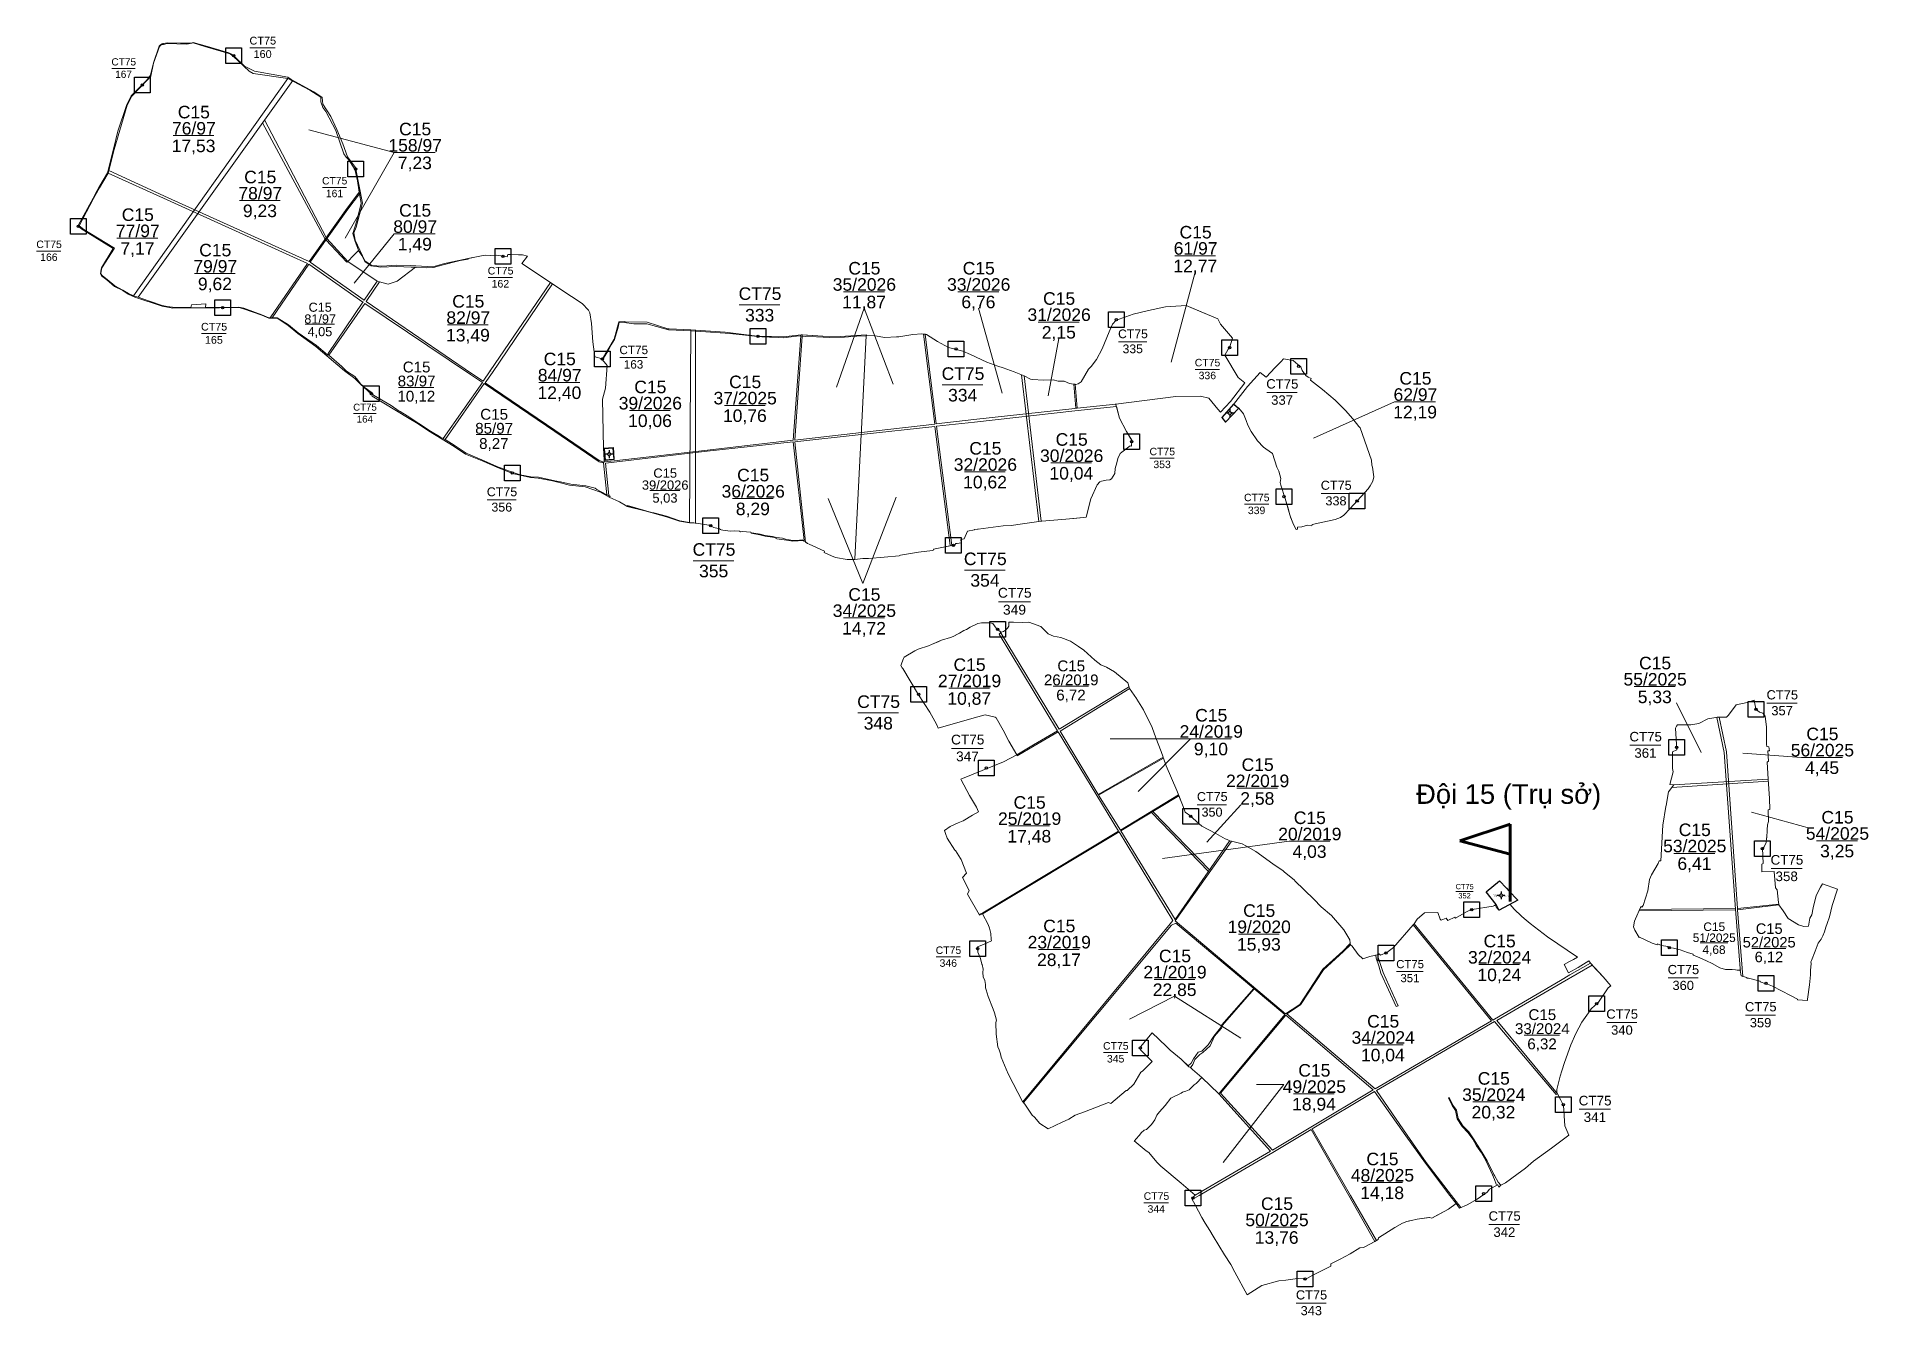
# Model space of a CAD drawing. Header units: metres. Extents: x 417346 to 423194, y 1532618 to 1536698.
import ezdxf
from ezdxf.enums import TextEntityAlignment as Align

# ---------------------------------------------------------------- set-up
doc = ezdxf.new("R2010")
doc.units = ezdxf.units.M
doc.header["$MEASUREMENT"] = 0
doc.linetypes.add('DGN Style 1', pattern=[5.902559, 0.009821, -5.892738])
doc.linetypes.add('DGN Style 2', pattern=[9.82123, 5.892738, -3.928492])
doc.layers.add('RanhFour', color=7, linetype='Continuous', lineweight=0)
doc.layers.add('TruSo', color=1, linetype='Continuous', lineweight=106)
doc.styles.add('Style-Arial', font='arial.ttf')

msp = doc.modelspace()

# ---------------------------------------------------------------- texts
at = {"layer": 'RanhFour', "color": 3, "linetype": 'Continuous', "lineweight": 0, "style": 'Style-Arial'}
for s, p in [('2', (421167.38, 1535525.02)), ('1', (421130.03, 1535483.16)), ('4', (421142.1, 1535468.54)), ('3', (421183.48, 1535511.7))]:
    msp.add_text(s, height=0.75, dxfattribs=at).set_placement(p, align=Align.TOP_LEFT)
at = {"layer": 'RanhFour', "color": 7, "linetype": 'Continuous', "lineweight": 13, "style": 'Style-Arial'}
for s, height, p in [('Đội 15 (Nhà công vụ)', 1.5625, (421149.115814, 1535498.899108)), ('Đội 15 (Trụ sở)', 3.125, (419161.56496, 1535365.042591)), ('Đội 15 (Trụ sở)', 6.25, (421995.558598, 1533953.579384))]:
    msp.add_text(s, height=height, dxfattribs=at).set_placement(p)
at = {"layer": 'RanhFour', "color": 3, "linetype": 'Continuous', "lineweight": 13, "style": 'Style-Arial'}
msp.add_text('18,94', height=40, dxfattribs=at).set_placement((421424.324045, 1533271.613069), align=Align.CENTER)
at = {"layer": 'RanhFour', "color": 3, "linetype": 'Continuous', "lineweight": 13, "insert": (421425.349153, 1533327.125141), "char_height": 40, "attachment_point": 8, "line_spacing_factor": 0.776524, "style": 'Style-Arial'}
msp.add_mtext('C15\\P49/2025', dxfattribs=at)

# ---------------------------------------------------------------- blocks, each defined once
blk = doc.blocks.new('*U0')
at = {"color": 0, "linetype": 'Continuous', "lineweight": -2, "ltscale": 10, "flags": 128}
blk.add_lwpolyline([(-150, 150), (150, 150), (150, -150), (-150, -150), (-150, 150)], close=True, dxfattribs=at)
at = {"color": 0, "linetype": 'Continuous', "lineweight": -2, "ltscale": 10}
blk.add_circle((-0.02828, 0.016065), 22.5, dxfattribs=at)
blk = doc.blocks.new('*U5')
at = {"layer": 'RanhFour', "color": 3, "linetype": 'Continuous', "lineweight": 13}
blk.add_line((-66.520877, -1.660429), (63.750129, -1.660429), dxfattribs=at)
at = {"layer": 'RanhFour', "color": 3, "linetype": 'Continuous', "lineweight": 13, "style": 'Style-Arial'}
for s, p in [('CT75', (-0.000029, 14.422722)), ('333', (-1.025137, -54.422685))]:
    blk.add_text(s, height=40, dxfattribs=at).set_placement(p, align=Align.CENTER)
blk = doc.blocks.new('*U6')
at = {"layer": 'RanhFour', "color": 3, "linetype": 'Continuous', "lineweight": 13}
blk.add_line((-66.520877, -1.660429), (63.750129, -1.660429), dxfattribs=at)
at = {"layer": 'RanhFour', "color": 3, "linetype": 'Continuous', "lineweight": 13, "style": 'Style-Arial'}
for s, p in [('CT75', (-0.000029, 14.422722)), ('334', (-1.025137, -54.422685))]:
    blk.add_text(s, height=40, dxfattribs=at).set_placement(p, align=Align.CENTER)
blk = doc.blocks.new('*U7')
at = {"layer": 'RanhFour', "color": 3, "linetype": 'Continuous', "lineweight": 13}
blk.add_line((-66.520877, -1.660429), (63.750129, -1.660429), dxfattribs=at)
at = {"layer": 'RanhFour', "color": 3, "linetype": 'Continuous', "lineweight": 13, "style": 'Style-Arial'}
for s, p in [('CT75', (-0.000029, 14.422722)), ('354', (-1.025137, -54.422685))]:
    blk.add_text(s, height=40, dxfattribs=at).set_placement(p, align=Align.CENTER)
blk = doc.blocks.new('*U8')
at = {"layer": 'RanhFour', "color": 3, "linetype": 'Continuous', "lineweight": 13}
blk.add_line((-66.520877, -1.660429), (63.750129, -1.660429), dxfattribs=at)
at = {"layer": 'RanhFour', "color": 3, "linetype": 'Continuous', "lineweight": 13, "style": 'Style-Arial'}
for s, p in [('CT75', (-0.000029, 14.422722)), ('355', (-1.025137, -54.422685))]:
    blk.add_text(s, height=40, dxfattribs=at).set_placement(p, align=Align.CENTER)
blk = doc.blocks.new('*U9')
at = {"layer": 'RanhFour', "color": 3, "linetype": 'Continuous', "lineweight": 13}
blk.add_line((-66.520877, -1.660429), (63.750129, -1.660429), dxfattribs=at)
at = {"layer": 'RanhFour', "color": 3, "linetype": 'Continuous', "lineweight": 13, "style": 'Style-Arial'}
for s, p in [('CT75', (-0.000029, 14.422722)), ('348', (-1.025137, -54.422685))]:
    blk.add_text(s, height=40, dxfattribs=at).set_placement(p, align=Align.CENTER)
blk = doc.blocks.new('*U10')
at = {"layer": 'RanhFour', "color": 3, "linetype": 'Continuous', "lineweight": 13}
blk.add_line((-66.520877, -1.660429), (63.750129, -1.660429), dxfattribs=at)
at = {"layer": 'RanhFour', "color": 3, "linetype": 'Continuous', "lineweight": 13, "style": 'Style-Arial'}
blk.add_text('17,53', height=40, dxfattribs=at).set_placement((-1.025137, -54.422685), align=Align.CENTER)
at = {"layer": 'RanhFour', "color": 3, "linetype": 'Continuous', "lineweight": 13, "insert": (-0.000029, 1.089388), "char_height": 40, "attachment_point": 8, "line_spacing_factor": 0.776524, "style": 'Style-Arial'}
blk.add_mtext('\\pt1120;C15\\P76/97', dxfattribs=at)
blk = doc.blocks.new('*U11')
at = {"layer": 'RanhFour', "color": 3, "linetype": 'Continuous', "lineweight": 13}
blk.add_line((-66.520877, -1.660429), (63.750129, -1.660429), dxfattribs=at)
at = {"layer": 'RanhFour', "color": 3, "linetype": 'Continuous', "lineweight": 13, "style": 'Style-Arial'}
blk.add_text('9,23', height=40, dxfattribs=at).set_placement((-1.025137, -54.422685), align=Align.CENTER)
at = {"layer": 'RanhFour', "color": 3, "linetype": 'Continuous', "lineweight": 13, "insert": (-0.000029, 1.089388), "char_height": 40, "attachment_point": 8, "line_spacing_factor": 0.776524, "style": 'Style-Arial'}
blk.add_mtext('C15\\P78/97', dxfattribs=at)
blk = doc.blocks.new('*U12')
at = {"layer": 'RanhFour', "color": 3, "linetype": 'Continuous', "lineweight": 13}
blk.add_line((-66.520877, -1.660429), (63.750129, -1.660429), dxfattribs=at)
at = {"layer": 'RanhFour', "color": 3, "linetype": 'Continuous', "lineweight": 13, "style": 'Style-Arial'}
blk.add_text('7,23', height=40, dxfattribs=at).set_placement((-1.025137, -54.422685), align=Align.CENTER)
at = {"layer": 'RanhFour', "color": 3, "linetype": 'Continuous', "lineweight": 13, "insert": (-0.000029, 1.089388), "char_height": 40, "attachment_point": 8, "line_spacing_factor": 0.776524, "style": 'Style-Arial'}
blk.add_mtext('C15\\P158/97', dxfattribs=at)
blk = doc.blocks.new('*U13')
at = {"layer": 'RanhFour', "color": 3, "linetype": 'Continuous', "lineweight": 13}
blk.add_line((-66.520877, -1.660429), (63.750129, -1.660429), dxfattribs=at)
at = {"layer": 'RanhFour', "color": 3, "linetype": 'Continuous', "lineweight": 13, "style": 'Style-Arial'}
blk.add_text('9,62', height=40, dxfattribs=at).set_placement((-1.025137, -54.422685), align=Align.CENTER)
at = {"layer": 'RanhFour', "color": 3, "linetype": 'Continuous', "lineweight": 13, "insert": (-0.000029, 1.089388), "char_height": 40, "attachment_point": 8, "line_spacing_factor": 0.776524, "style": 'Style-Arial'}
blk.add_mtext('C15\\P79/97', dxfattribs=at)
blk = doc.blocks.new('*U14')
at = {"layer": 'RanhFour', "color": 3, "linetype": 'Continuous', "lineweight": 13}
blk.add_line((-66.520877, -1.660429), (63.750129, -1.660429), dxfattribs=at)
at = {"layer": 'RanhFour', "color": 3, "linetype": 'Continuous', "lineweight": 13, "style": 'Style-Arial'}
blk.add_text('1,49', height=40, dxfattribs=at).set_placement((-1.025137, -54.422685), align=Align.CENTER)
at = {"layer": 'RanhFour', "color": 3, "linetype": 'Continuous', "lineweight": 13, "insert": (-0.000029, 1.089388), "char_height": 40, "attachment_point": 8, "line_spacing_factor": 0.776524, "style": 'Style-Arial'}
blk.add_mtext('C15\\P80/97', dxfattribs=at)
blk = doc.blocks.new('*U15')
at = {"layer": 'RanhFour', "color": 3, "linetype": 'Continuous', "lineweight": 13}
blk.add_line((-66.520877, -1.660429), (63.750129, -1.660429), dxfattribs=at)
at = {"layer": 'RanhFour', "color": 3, "linetype": 'Continuous', "lineweight": 13, "style": 'Style-Arial'}
blk.add_text('7,17', height=40, dxfattribs=at).set_placement((-1.025137, -54.422685), align=Align.CENTER)
at = {"layer": 'RanhFour', "color": 3, "linetype": 'Continuous', "lineweight": 13, "insert": (-0.000029, 1.089388), "char_height": 40, "attachment_point": 8, "line_spacing_factor": 0.776524, "style": 'Style-Arial'}
blk.add_mtext('\\pt1120;C15\\P77/97', dxfattribs=at)
blk = doc.blocks.new('*U16')
at = {"layer": 'RanhFour', "color": 3, "linetype": 'Continuous', "lineweight": 13}
blk.add_line((-66.520877, -1.660429), (63.750129, -1.660429), dxfattribs=at)
at = {"layer": 'RanhFour', "color": 3, "linetype": 'Continuous', "lineweight": 13, "style": 'Style-Arial'}
blk.add_text('13,49', height=40, dxfattribs=at).set_placement((-1.025137, -54.422685), align=Align.CENTER)
at = {"layer": 'RanhFour', "color": 3, "linetype": 'Continuous', "lineweight": 13, "insert": (-0.000029, 1.089388), "char_height": 40, "attachment_point": 8, "line_spacing_factor": 0.776524, "style": 'Style-Arial'}
blk.add_mtext('C15\\P82/97', dxfattribs=at)
blk = doc.blocks.new('*U17')
at = {"layer": 'RanhFour', "color": 3, "linetype": 'Continuous', "lineweight": 13}
blk.add_line((-66.520877, -1.660429), (63.750129, -1.660429), dxfattribs=at)
at = {"layer": 'RanhFour', "color": 3, "linetype": 'Continuous', "lineweight": 13, "style": 'Style-Arial'}
blk.add_text('4,05', height=40, dxfattribs=at).set_placement((-1.025137, -54.422685), align=Align.CENTER)
at = {"layer": 'RanhFour', "color": 3, "linetype": 'Continuous', "lineweight": 13, "insert": (-0.000029, 1.089388), "char_height": 40, "attachment_point": 8, "line_spacing_factor": 0.776524, "style": 'Style-Arial'}
blk.add_mtext('C15\\P81/97', dxfattribs=at)
blk = doc.blocks.new('*U18')
at = {"layer": 'RanhFour', "color": 3, "linetype": 'Continuous', "lineweight": 13}
blk.add_line((-66.520877, -1.660429), (63.750129, -1.660429), dxfattribs=at)
at = {"layer": 'RanhFour', "color": 3, "linetype": 'Continuous', "lineweight": 13, "style": 'Style-Arial'}
blk.add_text('12,40', height=40, dxfattribs=at).set_placement((-1.025137, -54.422685), align=Align.CENTER)
at = {"layer": 'RanhFour', "color": 3, "linetype": 'Continuous', "lineweight": 13, "insert": (-0.000029, 1.089388), "char_height": 40, "attachment_point": 8, "line_spacing_factor": 0.776524, "style": 'Style-Arial'}
blk.add_mtext('C15\\P84/97', dxfattribs=at)
blk = doc.blocks.new('*U19')
at = {"layer": 'RanhFour', "color": 3, "linetype": 'Continuous', "lineweight": 13}
blk.add_line((-66.520877, -1.660429), (63.750129, -1.660429), dxfattribs=at)
at = {"layer": 'RanhFour', "color": 3, "linetype": 'Continuous', "lineweight": 13, "style": 'Style-Arial'}
blk.add_text('10,06', height=40, dxfattribs=at).set_placement((-1.025137, -54.422685), align=Align.CENTER)
at = {"layer": 'RanhFour', "color": 3, "linetype": 'Continuous', "lineweight": 13, "insert": (-0.000029, 1.089388), "char_height": 40, "attachment_point": 8, "line_spacing_factor": 0.776524, "style": 'Style-Arial'}
blk.add_mtext('C15\\P39/2026', dxfattribs=at)
blk = doc.blocks.new('*U20')
at = {"layer": 'RanhFour', "color": 3, "linetype": 'Continuous', "lineweight": 13}
blk.add_line((-66.520877, -1.660429), (63.750129, -1.660429), dxfattribs=at)
at = {"layer": 'RanhFour', "color": 3, "linetype": 'Continuous', "lineweight": 13, "style": 'Style-Arial'}
blk.add_text('5,03', height=40, dxfattribs=at).set_placement((-1.025137, -54.422685), align=Align.CENTER)
at = {"layer": 'RanhFour', "color": 3, "linetype": 'Continuous', "lineweight": 13, "insert": (-0.000029, 1.089388), "char_height": 40, "attachment_point": 8, "line_spacing_factor": 0.776524, "style": 'Style-Arial'}
blk.add_mtext('C15\\P39/2026', dxfattribs=at)
blk = doc.blocks.new('*U21')
at = {"layer": 'RanhFour', "color": 3, "linetype": 'Continuous', "lineweight": 13}
blk.add_line((-66.520877, -1.660429), (63.750129, -1.660429), dxfattribs=at)
at = {"layer": 'RanhFour', "color": 3, "linetype": 'Continuous', "lineweight": 13, "style": 'Style-Arial'}
blk.add_text('10,76', height=40, dxfattribs=at).set_placement((-1.025137, -54.422685), align=Align.CENTER)
at = {"layer": 'RanhFour', "color": 3, "linetype": 'Continuous', "lineweight": 13, "insert": (-0.000029, 1.089388), "char_height": 40, "attachment_point": 8, "line_spacing_factor": 0.776524, "style": 'Style-Arial'}
blk.add_mtext('C15\\P37/2025', dxfattribs=at)
blk = doc.blocks.new('*U22')
at = {"layer": 'RanhFour', "color": 3, "linetype": 'Continuous', "lineweight": 13}
blk.add_line((-66.520877, -1.660429), (63.750129, -1.660429), dxfattribs=at)
at = {"layer": 'RanhFour', "color": 3, "linetype": 'Continuous', "lineweight": 13, "style": 'Style-Arial'}
blk.add_text('8,29', height=40, dxfattribs=at).set_placement((-1.025137, -54.422685), align=Align.CENTER)
at = {"layer": 'RanhFour', "color": 3, "linetype": 'Continuous', "lineweight": 13, "insert": (-0.000029, 1.089388), "char_height": 40, "attachment_point": 8, "line_spacing_factor": 0.776524, "style": 'Style-Arial'}
blk.add_mtext('C15\\P36/2026', dxfattribs=at)
blk = doc.blocks.new('*U23')
at = {"layer": 'RanhFour', "color": 3, "linetype": 'Continuous', "lineweight": 13}
blk.add_line((-66.520877, -1.660429), (63.750129, -1.660429), dxfattribs=at)
at = {"layer": 'RanhFour', "color": 3, "linetype": 'Continuous', "lineweight": 13, "style": 'Style-Arial'}
blk.add_text('11,87', height=40, dxfattribs=at).set_placement((-1.025137, -54.422685), align=Align.CENTER)
at = {"layer": 'RanhFour', "color": 3, "linetype": 'Continuous', "lineweight": 13, "insert": (-0.000029, 1.089388), "char_height": 40, "attachment_point": 8, "line_spacing_factor": 0.776524, "style": 'Style-Arial'}
blk.add_mtext('C15\\P35/2026', dxfattribs=at)
blk = doc.blocks.new('*U24')
at = {"layer": 'RanhFour', "color": 3, "linetype": 'Continuous', "lineweight": 13}
blk.add_line((-66.520877, -1.660429), (63.750129, -1.660429), dxfattribs=at)
at = {"layer": 'RanhFour', "color": 3, "linetype": 'Continuous', "lineweight": 13, "style": 'Style-Arial'}
blk.add_text('14,72', height=40, dxfattribs=at).set_placement((-1.025137, -54.422685), align=Align.CENTER)
at = {"layer": 'RanhFour', "color": 3, "linetype": 'Continuous', "lineweight": 13, "insert": (-0.000029, 1.089388), "char_height": 40, "attachment_point": 8, "line_spacing_factor": 0.776524, "style": 'Style-Arial'}
blk.add_mtext('C15\\P34/2025', dxfattribs=at)
blk = doc.blocks.new('*U25')
at = {"layer": 'RanhFour', "color": 3, "linetype": 'Continuous', "lineweight": 13}
blk.add_line((-66.520877, -1.660429), (63.750129, -1.660429), dxfattribs=at)
at = {"layer": 'RanhFour', "color": 3, "linetype": 'Continuous', "lineweight": 13, "style": 'Style-Arial'}
blk.add_text('10,04', height=40, dxfattribs=at).set_placement((-1.025137, -54.422685), align=Align.CENTER)
at = {"layer": 'RanhFour', "color": 3, "linetype": 'Continuous', "lineweight": 13, "insert": (-0.000029, 1.089388), "char_height": 40, "attachment_point": 8, "line_spacing_factor": 0.776524, "style": 'Style-Arial'}
blk.add_mtext('C15\\P30/2026', dxfattribs=at)
blk = doc.blocks.new('*U26')
at = {"layer": 'RanhFour', "color": 3, "linetype": 'Continuous', "lineweight": 13}
blk.add_line((-66.520877, -1.660429), (63.750129, -1.660429), dxfattribs=at)
at = {"layer": 'RanhFour', "color": 3, "linetype": 'Continuous', "lineweight": 13, "style": 'Style-Arial'}
blk.add_text('10,62', height=40, dxfattribs=at).set_placement((-1.025137, -54.422685), align=Align.CENTER)
at = {"layer": 'RanhFour', "color": 3, "linetype": 'Continuous', "lineweight": 13, "insert": (-0.000029, 1.089388), "char_height": 40, "attachment_point": 8, "line_spacing_factor": 0.776524, "style": 'Style-Arial'}
blk.add_mtext('C15\\P32/2026', dxfattribs=at)
blk = doc.blocks.new('*U27')
at = {"layer": 'RanhFour', "color": 3, "linetype": 'Continuous', "lineweight": 13}
blk.add_line((-66.520877, -1.660429), (63.750129, -1.660429), dxfattribs=at)
at = {"layer": 'RanhFour', "color": 3, "linetype": 'Continuous', "lineweight": 13, "style": 'Style-Arial'}
blk.add_text('6,76', height=40, dxfattribs=at).set_placement((-1.025137, -54.422685), align=Align.CENTER)
at = {"layer": 'RanhFour', "color": 3, "linetype": 'Continuous', "lineweight": 13, "insert": (-0.000029, 1.089388), "char_height": 40, "attachment_point": 8, "line_spacing_factor": 0.776524, "style": 'Style-Arial'}
blk.add_mtext('C15\\P33/2026', dxfattribs=at)
blk = doc.blocks.new('*U28')
at = {"layer": 'RanhFour', "color": 3, "linetype": 'Continuous', "lineweight": 13}
blk.add_line((-66.520877, -1.660429), (63.750129, -1.660429), dxfattribs=at)
at = {"layer": 'RanhFour', "color": 3, "linetype": 'Continuous', "lineweight": 13, "style": 'Style-Arial'}
blk.add_text('2,15', height=40, dxfattribs=at).set_placement((-1.025137, -54.422685), align=Align.CENTER)
at = {"layer": 'RanhFour', "color": 3, "linetype": 'Continuous', "lineweight": 13, "insert": (-0.000029, 1.089388), "char_height": 40, "attachment_point": 8, "line_spacing_factor": 0.776524, "style": 'Style-Arial'}
blk.add_mtext('C15\\P31/2026', dxfattribs=at)
blk = doc.blocks.new('*U29')
at = {"layer": 'RanhFour', "color": 3, "linetype": 'Continuous', "lineweight": 13}
blk.add_line((-66.520877, -1.660429), (63.750129, -1.660429), dxfattribs=at)
at = {"layer": 'RanhFour', "color": 3, "linetype": 'Continuous', "lineweight": 13, "style": 'Style-Arial'}
blk.add_text('12,77', height=40, dxfattribs=at).set_placement((-1.025137, -54.422685), align=Align.CENTER)
at = {"layer": 'RanhFour', "color": 3, "linetype": 'Continuous', "lineweight": 13, "insert": (-0.000029, 1.089388), "char_height": 40, "attachment_point": 8, "line_spacing_factor": 0.776524, "style": 'Style-Arial'}
blk.add_mtext('C15\\P61/97', dxfattribs=at)
blk = doc.blocks.new('*U30')
at = {"layer": 'RanhFour', "color": 3, "linetype": 'Continuous', "lineweight": 13}
blk.add_line((-66.520877, -1.660429), (63.750129, -1.660429), dxfattribs=at)
at = {"layer": 'RanhFour', "color": 3, "linetype": 'Continuous', "lineweight": 13, "style": 'Style-Arial'}
blk.add_text('12,19', height=40, dxfattribs=at).set_placement((-1.025137, -54.422685), align=Align.CENTER)
at = {"layer": 'RanhFour', "color": 3, "linetype": 'Continuous', "lineweight": 13, "insert": (-0.000029, 1.089388), "char_height": 40, "attachment_point": 8, "line_spacing_factor": 0.776524, "style": 'Style-Arial'}
blk.add_mtext('C15\\P62/97', dxfattribs=at)
blk = doc.blocks.new('*U31')
at = {"layer": 'RanhFour', "color": 3, "linetype": 'Continuous', "lineweight": 13}
blk.add_line((-66.520877, -1.660429), (63.750129, -1.660429), dxfattribs=at)
at = {"layer": 'RanhFour', "color": 3, "linetype": 'Continuous', "lineweight": 13, "style": 'Style-Arial'}
blk.add_text('10,87', height=40, dxfattribs=at).set_placement((-1.025137, -54.422685), align=Align.CENTER)
at = {"layer": 'RanhFour', "color": 3, "linetype": 'Continuous', "lineweight": 13, "insert": (-0.000029, 1.089388), "char_height": 40, "attachment_point": 8, "line_spacing_factor": 0.776524, "style": 'Style-Arial'}
blk.add_mtext('C15\\P27/2019', dxfattribs=at)
blk = doc.blocks.new('*U32')
at = {"layer": 'RanhFour', "color": 3, "linetype": 'Continuous', "lineweight": 13}
blk.add_line((-66.520877, -1.660429), (63.750129, -1.660429), dxfattribs=at)
at = {"layer": 'RanhFour', "color": 3, "linetype": 'Continuous', "lineweight": 13, "style": 'Style-Arial'}
blk.add_text('17,48', height=40, dxfattribs=at).set_placement((-1.025137, -54.422685), align=Align.CENTER)
at = {"layer": 'RanhFour', "color": 3, "linetype": 'Continuous', "lineweight": 13, "insert": (-0.000029, 1.089388), "char_height": 40, "attachment_point": 8, "line_spacing_factor": 0.776524, "style": 'Style-Arial'}
blk.add_mtext('C15\\P25/2019', dxfattribs=at)
blk = doc.blocks.new('*U33')
at = {"layer": 'RanhFour', "color": 3, "linetype": 'Continuous', "lineweight": 13}
blk.add_line((-66.520877, -1.660429), (63.750129, -1.660429), dxfattribs=at)
at = {"layer": 'RanhFour', "color": 3, "linetype": 'Continuous', "lineweight": 13, "style": 'Style-Arial'}
blk.add_text('9,10', height=40, dxfattribs=at).set_placement((-1.025137, -54.422685), align=Align.CENTER)
at = {"layer": 'RanhFour', "color": 3, "linetype": 'Continuous', "lineweight": 13, "insert": (-0.000029, 1.089388), "char_height": 40, "attachment_point": 8, "line_spacing_factor": 0.776524, "style": 'Style-Arial'}
blk.add_mtext('C15\\P24/2019', dxfattribs=at)
blk = doc.blocks.new('*U34')
at = {"layer": 'RanhFour', "color": 3, "linetype": 'Continuous', "lineweight": 13}
blk.add_line((-66.520877, -1.660429), (63.750129, -1.660429), dxfattribs=at)
at = {"layer": 'RanhFour', "color": 3, "linetype": 'Continuous', "lineweight": 13, "style": 'Style-Arial'}
blk.add_text('2,58', height=40, dxfattribs=at).set_placement((-1.025137, -54.422685), align=Align.CENTER)
at = {"layer": 'RanhFour', "color": 3, "linetype": 'Continuous', "lineweight": 13, "insert": (-0.000029, 1.089388), "char_height": 40, "attachment_point": 8, "line_spacing_factor": 0.776524, "style": 'Style-Arial'}
blk.add_mtext('C15\\P22/2019', dxfattribs=at)
blk = doc.blocks.new('*U35')
at = {"layer": 'RanhFour', "color": 3, "linetype": 'Continuous', "lineweight": 13}
blk.add_line((-66.520877, -1.660429), (63.750129, -1.660429), dxfattribs=at)
at = {"layer": 'RanhFour', "color": 3, "linetype": 'Continuous', "lineweight": 13, "style": 'Style-Arial'}
blk.add_text('4,03', height=40, dxfattribs=at).set_placement((-1.025137, -54.422685), align=Align.CENTER)
at = {"layer": 'RanhFour', "color": 3, "linetype": 'Continuous', "lineweight": 13, "insert": (-0.000029, 1.089388), "char_height": 40, "attachment_point": 8, "line_spacing_factor": 0.776524, "style": 'Style-Arial'}
blk.add_mtext('C15\\P20/2019', dxfattribs=at)
blk = doc.blocks.new('*U36')
at = {"layer": 'RanhFour', "color": 3, "linetype": 'Continuous', "lineweight": 13}
blk.add_line((-66.520877, -1.660429), (63.750129, -1.660429), dxfattribs=at)
at = {"layer": 'RanhFour', "color": 3, "linetype": 'Continuous', "lineweight": 13, "style": 'Style-Arial'}
blk.add_text('15,93', height=40, dxfattribs=at).set_placement((-1.025137, -54.422685), align=Align.CENTER)
at = {"layer": 'RanhFour', "color": 3, "linetype": 'Continuous', "lineweight": 13, "insert": (-0.000029, 1.089388), "char_height": 40, "attachment_point": 8, "line_spacing_factor": 0.776524, "style": 'Style-Arial'}
blk.add_mtext('C15\\P19/2020', dxfattribs=at)
blk = doc.blocks.new('*U37')
at = {"layer": 'RanhFour', "color": 3, "linetype": 'Continuous', "lineweight": 13}
blk.add_line((-66.520877, -1.660429), (63.750129, -1.660429), dxfattribs=at)
at = {"layer": 'RanhFour', "color": 3, "linetype": 'Continuous', "lineweight": 13, "style": 'Style-Arial'}
blk.add_text('28,17', height=40, dxfattribs=at).set_placement((-1.025137, -54.422685), align=Align.CENTER)
at = {"layer": 'RanhFour', "color": 3, "linetype": 'Continuous', "lineweight": 13, "insert": (-0.000029, 1.089388), "char_height": 40, "attachment_point": 8, "line_spacing_factor": 0.776524, "style": 'Style-Arial'}
blk.add_mtext('C15\\P23/2019', dxfattribs=at)
blk = doc.blocks.new('*U38')
at = {"layer": 'RanhFour', "color": 3, "linetype": 'Continuous', "lineweight": 13}
blk.add_line((-66.520877, -1.660429), (63.750129, -1.660429), dxfattribs=at)
at = {"layer": 'RanhFour', "color": 3, "linetype": 'Continuous', "lineweight": 13, "style": 'Style-Arial'}
blk.add_text('22,85', height=40, dxfattribs=at).set_placement((-1.025137, -54.422685), align=Align.CENTER)
at = {"layer": 'RanhFour', "color": 3, "linetype": 'Continuous', "lineweight": 13, "insert": (-0.000029, 1.089388), "char_height": 40, "attachment_point": 8, "line_spacing_factor": 0.776524, "style": 'Style-Arial'}
blk.add_mtext('C15\\P21/2019', dxfattribs=at)
blk = doc.blocks.new('*U39')
at = {"layer": 'RanhFour', "color": 3, "linetype": 'Continuous', "lineweight": 13}
blk.add_line((-66.520877, -1.660429), (63.750129, -1.660429), dxfattribs=at)
at = {"layer": 'RanhFour', "color": 3, "linetype": 'Continuous', "lineweight": 13, "style": 'Style-Arial'}
blk.add_text('10,24', height=40, dxfattribs=at).set_placement((-1.025137, -54.422685), align=Align.CENTER)
at = {"layer": 'RanhFour', "color": 3, "linetype": 'Continuous', "lineweight": 13, "insert": (-0.000029, 1.089388), "char_height": 40, "attachment_point": 8, "line_spacing_factor": 0.776524, "style": 'Style-Arial'}
blk.add_mtext('C15\\P32/2024', dxfattribs=at)
blk = doc.blocks.new('*U40')
at = {"layer": 'RanhFour', "color": 3, "linetype": 'Continuous', "lineweight": 13}
blk.add_line((-66.520877, -1.660429), (63.750129, -1.660429), dxfattribs=at)
at = {"layer": 'RanhFour', "color": 3, "linetype": 'Continuous', "lineweight": 13, "style": 'Style-Arial'}
blk.add_text('10,04', height=40, dxfattribs=at).set_placement((-1.025137, -54.422685), align=Align.CENTER)
at = {"layer": 'RanhFour', "color": 3, "linetype": 'Continuous', "lineweight": 13, "insert": (-0.000029, 1.089388), "char_height": 40, "attachment_point": 8, "line_spacing_factor": 0.776524, "style": 'Style-Arial'}
blk.add_mtext('C15\\P34/2024', dxfattribs=at)
blk = doc.blocks.new('*U41')
at = {"layer": 'RanhFour', "color": 3, "linetype": 'Continuous', "lineweight": 13}
blk.add_line((-66.520877, -1.660429), (63.750129, -1.660429), dxfattribs=at)
at = {"layer": 'RanhFour', "color": 3, "linetype": 'Continuous', "lineweight": 13, "style": 'Style-Arial'}
blk.add_text('13,76', height=40, dxfattribs=at).set_placement((-1.025137, -54.422685), align=Align.CENTER)
at = {"layer": 'RanhFour', "color": 3, "linetype": 'Continuous', "lineweight": 13, "insert": (-0.000029, 1.089388), "char_height": 40, "attachment_point": 8, "line_spacing_factor": 0.776524, "style": 'Style-Arial'}
blk.add_mtext('C15\\P50/2025', dxfattribs=at)
blk = doc.blocks.new('*U42')
at = {"layer": 'RanhFour', "color": 3, "linetype": 'Continuous', "lineweight": 13}
blk.add_line((-66.520877, -1.660429), (63.750129, -1.660429), dxfattribs=at)
at = {"layer": 'RanhFour', "color": 3, "linetype": 'Continuous', "lineweight": 13, "style": 'Style-Arial'}
blk.add_text('14,18', height=40, dxfattribs=at).set_placement((-1.025137, -54.422685), align=Align.CENTER)
at = {"layer": 'RanhFour', "color": 3, "linetype": 'Continuous', "lineweight": 13, "insert": (-0.000029, 1.089388), "char_height": 40, "attachment_point": 8, "line_spacing_factor": 0.776524, "style": 'Style-Arial'}
blk.add_mtext('C15\\P48/2025', dxfattribs=at)
blk = doc.blocks.new('*U43')
at = {"layer": 'RanhFour', "color": 3, "linetype": 'Continuous', "lineweight": 13}
blk.add_line((-66.520877, -1.660429), (63.750129, -1.660429), dxfattribs=at)
at = {"layer": 'RanhFour', "color": 3, "linetype": 'Continuous', "lineweight": 13, "style": 'Style-Arial'}
blk.add_text('20,32', height=40, dxfattribs=at).set_placement((-1.025137, -54.422685), align=Align.CENTER)
at = {"layer": 'RanhFour', "color": 3, "linetype": 'Continuous', "lineweight": 13, "insert": (-0.000029, 1.089388), "char_height": 40, "attachment_point": 8, "line_spacing_factor": 0.776524, "style": 'Style-Arial'}
blk.add_mtext('C15\\P35/2024', dxfattribs=at)
blk = doc.blocks.new('*U44')
at = {"layer": 'RanhFour', "color": 3, "linetype": 'Continuous', "lineweight": 13}
blk.add_line((-66.520877, -1.660429), (63.750129, -1.660429), dxfattribs=at)
at = {"layer": 'RanhFour', "color": 3, "linetype": 'Continuous', "lineweight": 13, "style": 'Style-Arial'}
blk.add_text('5,33', height=40, dxfattribs=at).set_placement((-1.025137, -54.422685), align=Align.CENTER)
at = {"layer": 'RanhFour', "color": 3, "linetype": 'Continuous', "lineweight": 13, "insert": (-0.000029, 1.089388), "char_height": 40, "attachment_point": 8, "line_spacing_factor": 0.776524, "style": 'Style-Arial'}
blk.add_mtext('C15\\P55/2025', dxfattribs=at)
blk = doc.blocks.new('*U45')
at = {"layer": 'RanhFour', "color": 3, "linetype": 'Continuous', "lineweight": 13}
blk.add_line((-66.520877, -1.660429), (63.750129, -1.660429), dxfattribs=at)
at = {"layer": 'RanhFour', "color": 3, "linetype": 'Continuous', "lineweight": 13, "style": 'Style-Arial'}
blk.add_text('4,45', height=40, dxfattribs=at).set_placement((-1.025137, -54.422685), align=Align.CENTER)
at = {"layer": 'RanhFour', "color": 3, "linetype": 'Continuous', "lineweight": 13, "insert": (-0.000029, 1.089388), "char_height": 40, "attachment_point": 8, "line_spacing_factor": 0.776524, "style": 'Style-Arial'}
blk.add_mtext('C15\\P56/2025', dxfattribs=at)
blk = doc.blocks.new('*U46')
at = {"layer": 'RanhFour', "color": 3, "linetype": 'Continuous', "lineweight": 13}
blk.add_line((-66.520877, -1.660429), (63.750129, -1.660429), dxfattribs=at)
at = {"layer": 'RanhFour', "color": 3, "linetype": 'Continuous', "lineweight": 13, "style": 'Style-Arial'}
blk.add_text('6,41', height=40, dxfattribs=at).set_placement((-1.025137, -54.422685), align=Align.CENTER)
at = {"layer": 'RanhFour', "color": 3, "linetype": 'Continuous', "lineweight": 13, "insert": (-0.000029, 1.089388), "char_height": 40, "attachment_point": 8, "line_spacing_factor": 0.776524, "style": 'Style-Arial'}
blk.add_mtext('C15\\P53/2025', dxfattribs=at)
blk = doc.blocks.new('*U47')
at = {"layer": 'RanhFour', "color": 3, "linetype": 'Continuous', "lineweight": 13}
blk.add_line((-66.520877, -1.660429), (63.750129, -1.660429), dxfattribs=at)
at = {"layer": 'RanhFour', "color": 3, "linetype": 'Continuous', "lineweight": 13, "style": 'Style-Arial'}
blk.add_text('3,25', height=40, dxfattribs=at).set_placement((-1.025137, -54.422685), align=Align.CENTER)
at = {"layer": 'RanhFour', "color": 3, "linetype": 'Continuous', "lineweight": 13, "insert": (-0.000029, 1.089388), "char_height": 40, "attachment_point": 8, "line_spacing_factor": 0.776524, "style": 'Style-Arial'}
blk.add_mtext('C15\\P54/2025', dxfattribs=at)
blk = doc.blocks.new('*U48')
at = {"layer": 'RanhFour', "color": 3, "linetype": 'Continuous', "lineweight": 13}
blk.add_line((-66.520877, -1.660429), (63.750129, -1.660429), dxfattribs=at)
at = {"layer": 'RanhFour', "color": 3, "linetype": 'Continuous', "lineweight": 13, "style": 'Style-Arial'}
blk.add_text('4,68', height=40, dxfattribs=at).set_placement((-1.025137, -54.422685), align=Align.CENTER)
at = {"layer": 'RanhFour', "color": 3, "linetype": 'Continuous', "lineweight": 13, "insert": (-0.000029, 1.089388), "char_height": 40, "attachment_point": 8, "line_spacing_factor": 0.776524, "style": 'Style-Arial'}
blk.add_mtext('C15\\P51/2025', dxfattribs=at)
blk = doc.blocks.new('*U49')
at = {"layer": 'RanhFour', "color": 3, "linetype": 'Continuous', "lineweight": 13}
blk.add_line((-66.520877, -1.660429), (63.750129, -1.660429), dxfattribs=at)
at = {"layer": 'RanhFour', "color": 3, "linetype": 'Continuous', "lineweight": 13, "style": 'Style-Arial'}
blk.add_text('6,12', height=40, dxfattribs=at).set_placement((-1.025137, -54.422685), align=Align.CENTER)
at = {"layer": 'RanhFour', "color": 3, "linetype": 'Continuous', "lineweight": 13, "insert": (-0.000029, 1.089388), "char_height": 40, "attachment_point": 8, "line_spacing_factor": 0.776524, "style": 'Style-Arial'}
blk.add_mtext('C15\\P52/2025', dxfattribs=at)
blk = doc.blocks.new('DDCT')
at = {"layer": 'RanhFour', "color": 5, "linetype": 'Continuous', "lineweight": 0}
for p, q in [((6.24, 0), (-6.24, 0)), ((0, -6.24), (0, 6.24))]:
    blk.add_line(p, q, dxfattribs=at)
blk = doc.blocks.new('CENTRD')
at = {"layer": 'RanhFour', "linetype": 'Continuous', "lineweight": 0}
h = blk.add_hatch(color=7, dxfattribs=at)
edge = h.paths.add_edge_path()
edge.add_arc((0, 0), 1.5, 0, 360)
at = {"layer": 'RanhFour', "color": 7, "linetype": 'Continuous', "lineweight": 0}
for p, q in [((-6.25, 0), (-12.5, 0)), ((0, 6.25), (-6.25, 0)), ((-6.25, 0), (0, -6.25)), ((0, 12.5), (0, 6.25)), ((6.25, 0), (0, 6.25)), ((0, -6.25), (6.25, 0)), ((12.5, 0), (6.25, 0)), ((0, -6.25), (0, -12.5))]:
    blk.add_line(p, q, dxfattribs=at)
blk = doc.blocks.new('CENTRD_1')
at = {"layer": 'RanhFour', "linetype": 'Continuous', "lineweight": 30}
h = blk.add_hatch(color=5, dxfattribs=at)
edge = h.paths.add_edge_path()
edge.add_arc((0, 0), 1.5, 0, 360)
at = {"layer": 'RanhFour', "color": 5, "linetype": 'Continuous', "lineweight": 30}
for p, q in [((-6.25, 0), (-12.5, 0)), ((0, 6.25), (-6.25, 0)), ((-6.25, 0), (0, -6.25)), ((0, 12.5), (0, 6.25)), ((6.25, 0), (0, 6.25)), ((0, -6.25), (6.25, 0)), ((12.5, 0), (6.25, 0)), ((0, -6.25), (0, -12.5))]:
    blk.add_line(p, q, dxfattribs=at)
blk = doc.blocks.new('*U54')
at = {"layer": 'TruSo', "color": 1, "linetype": 'Continuous', "lineweight": 106}
for p, q in [((80.501313, 123.087532), (-80.501268, 70.243642)), ((80.501313, -123.087664), (80.501313, 123.087532)), ((-80.501268, 70.243642), (80.501094, 27.367806))]:
    blk.add_line(p, q, dxfattribs=at)
blk = doc.blocks.new('*U53')
at = {"layer": 'TruSo', "color": 1, "linetype": 'Continuous', "lineweight": 106}
blk.add_blockref('*U54', (-75.311655, -79.483447), dxfattribs=at)
at = {"layer": 'RanhFour', "color": 7, "linetype": 'Continuous', "lineweight": 0, "style": 'Style-Arial'}
blk.add_text('Đội 15 (Trụ sở)', height=62.5, dxfattribs=at).set_placement((0.000082, 140.071497), align=Align.MIDDLE_CENTER)
blk = doc.blocks.new('*U55')
at = {"layer": 'RanhFour', "color": 3, "linetype": 'Continuous', "lineweight": 13}
blk.add_line((-66.520877, -1.660429), (63.750129, -1.660429), dxfattribs=at)
at = {"layer": 'RanhFour', "color": 3, "linetype": 'Continuous', "lineweight": 13, "style": 'Style-Arial'}
for s, p in [('CT75', (-0.000029, 14.422722)), ('161', (-1.025137, -54.422685))]:
    blk.add_text(s, height=40, dxfattribs=at).set_placement(p, align=Align.CENTER)
blk = doc.blocks.new('*U56')
at = {"layer": 'RanhFour', "color": 3, "linetype": 'Continuous', "lineweight": 13}
blk.add_line((-66.520877, -1.660429), (63.750129, -1.660429), dxfattribs=at)
at = {"layer": 'RanhFour', "color": 3, "linetype": 'Continuous', "lineweight": 13, "style": 'Style-Arial'}
for s, p in [('CT75', (-0.000029, 14.422722)), ('160', (-1.025137, -54.422685))]:
    blk.add_text(s, height=40, dxfattribs=at).set_placement(p, align=Align.CENTER)
blk = doc.blocks.new('*U57')
at = {"layer": 'RanhFour', "color": 3, "linetype": 'Continuous', "lineweight": 13}
blk.add_line((-66.520877, -1.660429), (63.750129, -1.660429), dxfattribs=at)
at = {"layer": 'RanhFour', "color": 3, "linetype": 'Continuous', "lineweight": 13, "style": 'Style-Arial'}
for s, p in [('CT75', (-0.000029, 14.422722)), ('167', (-1.025137, -54.422685))]:
    blk.add_text(s, height=40, dxfattribs=at).set_placement(p, align=Align.CENTER)
blk = doc.blocks.new('*U58')
at = {"layer": 'RanhFour', "color": 3, "linetype": 'Continuous', "lineweight": 13}
blk.add_line((-66.520877, -1.660429), (63.750129, -1.660429), dxfattribs=at)
at = {"layer": 'RanhFour', "color": 3, "linetype": 'Continuous', "lineweight": 13, "style": 'Style-Arial'}
for s, p in [('CT75', (-0.000029, 14.422722)), ('166', (-1.025137, -54.422685))]:
    blk.add_text(s, height=40, dxfattribs=at).set_placement(p, align=Align.CENTER)
blk = doc.blocks.new('*U59')
at = {"layer": 'RanhFour', "color": 3, "linetype": 'Continuous', "lineweight": 13}
blk.add_line((-66.520877, -1.660429), (63.750129, -1.660429), dxfattribs=at)
at = {"layer": 'RanhFour', "color": 3, "linetype": 'Continuous', "lineweight": 13, "style": 'Style-Arial'}
for s, p in [('CT75', (-0.000029, 14.422722)), ('165', (-1.025137, -54.422685))]:
    blk.add_text(s, height=40, dxfattribs=at).set_placement(p, align=Align.CENTER)
blk = doc.blocks.new('*U60')
at = {"layer": 'RanhFour', "color": 3, "linetype": 'Continuous', "lineweight": 13}
blk.add_line((-66.520877, -1.660429), (63.750129, -1.660429), dxfattribs=at)
at = {"layer": 'RanhFour', "color": 3, "linetype": 'Continuous', "lineweight": 13, "style": 'Style-Arial'}
for s, p in [('CT75', (-0.000029, 14.422722)), ('164', (-1.025137, -54.422685))]:
    blk.add_text(s, height=40, dxfattribs=at).set_placement(p, align=Align.CENTER)
blk = doc.blocks.new('*U61')
at = {"layer": 'RanhFour', "color": 3, "linetype": 'Continuous', "lineweight": 13}
blk.add_line((-66.520877, -1.660429), (63.750129, -1.660429), dxfattribs=at)
at = {"layer": 'RanhFour', "color": 3, "linetype": 'Continuous', "lineweight": 13, "style": 'Style-Arial'}
for s, p in [('CT75', (-0.000029, 14.422722)), ('162', (-1.025137, -54.422685))]:
    blk.add_text(s, height=40, dxfattribs=at).set_placement(p, align=Align.CENTER)
blk = doc.blocks.new('*U62')
at = {"layer": 'RanhFour', "color": 3, "linetype": 'Continuous', "lineweight": 13}
blk.add_line((-66.520877, -1.660429), (63.750129, -1.660429), dxfattribs=at)
at = {"layer": 'RanhFour', "color": 3, "linetype": 'Continuous', "lineweight": 13, "style": 'Style-Arial'}
blk.add_text('10,12', height=40, dxfattribs=at).set_placement((-1.025137, -54.422685), align=Align.CENTER)
at = {"layer": 'RanhFour', "color": 3, "linetype": 'Continuous', "lineweight": 13, "insert": (-0.000029, 1.089388), "char_height": 40, "attachment_point": 8, "line_spacing_factor": 0.776524, "style": 'Style-Arial'}
blk.add_mtext('C15\\P83/97', dxfattribs=at)
blk = doc.blocks.new('*U63')
at = {"layer": 'RanhFour', "color": 3, "linetype": 'Continuous', "lineweight": 13}
blk.add_line((-66.520877, -1.660429), (63.750129, -1.660429), dxfattribs=at)
at = {"layer": 'RanhFour', "color": 3, "linetype": 'Continuous', "lineweight": 13, "style": 'Style-Arial'}
blk.add_text('8,27', height=40, dxfattribs=at).set_placement((-1.025137, -54.422685), align=Align.CENTER)
at = {"layer": 'RanhFour', "color": 3, "linetype": 'Continuous', "lineweight": 13, "insert": (-0.000029, 1.089388), "char_height": 40, "attachment_point": 8, "line_spacing_factor": 0.776524, "style": 'Style-Arial'}
blk.add_mtext('C15\\P85/97', dxfattribs=at)
blk = doc.blocks.new('*U64')
at = {"layer": 'RanhFour', "color": 3, "linetype": 'Continuous', "lineweight": 13}
blk.add_line((-66.520877, -1.660429), (63.750129, -1.660429), dxfattribs=at)
at = {"layer": 'RanhFour', "color": 3, "linetype": 'Continuous', "lineweight": 13, "style": 'Style-Arial'}
for s, p in [('CT75', (-0.000029, 14.422722)), ('356', (-1.025137, -54.422685))]:
    blk.add_text(s, height=40, dxfattribs=at).set_placement(p, align=Align.CENTER)
blk = doc.blocks.new('*U65')
at = {"layer": 'RanhFour', "color": 3, "linetype": 'Continuous', "lineweight": 13}
blk.add_line((-66.520877, -1.660429), (63.750129, -1.660429), dxfattribs=at)
at = {"layer": 'RanhFour', "color": 3, "linetype": 'Continuous', "lineweight": 13, "style": 'Style-Arial'}
for s, p in [('CT75', (-0.000029, 14.422722)), ('163', (-1.025137, -54.422685))]:
    blk.add_text(s, height=40, dxfattribs=at).set_placement(p, align=Align.CENTER)
blk = doc.blocks.new('*U66')
at = {"layer": 'RanhFour', "color": 3, "linetype": 'Continuous', "lineweight": 13}
blk.add_line((-66.520877, -1.660429), (63.750129, -1.660429), dxfattribs=at)
at = {"layer": 'RanhFour', "color": 3, "linetype": 'Continuous', "lineweight": 13, "style": 'Style-Arial'}
for s, p in [('CT75', (-0.000029, 14.422722)), ('336', (-1.025137, -54.422685))]:
    blk.add_text(s, height=40, dxfattribs=at).set_placement(p, align=Align.CENTER)
blk = doc.blocks.new('*U67')
at = {"layer": 'RanhFour', "color": 3, "linetype": 'Continuous', "lineweight": 13}
blk.add_line((-66.520877, -1.660429), (63.750129, -1.660429), dxfattribs=at)
at = {"layer": 'RanhFour', "color": 3, "linetype": 'Continuous', "lineweight": 13, "style": 'Style-Arial'}
for s, p in [('CT75', (-0.000029, 14.422722)), ('335', (-1.025137, -54.422685))]:
    blk.add_text(s, height=40, dxfattribs=at).set_placement(p, align=Align.CENTER)
blk = doc.blocks.new('*U68')
at = {"layer": 'RanhFour', "color": 3, "linetype": 'Continuous', "lineweight": 13}
blk.add_line((-66.520877, -1.660429), (63.750129, -1.660429), dxfattribs=at)
at = {"layer": 'RanhFour', "color": 3, "linetype": 'Continuous', "lineweight": 13, "style": 'Style-Arial'}
for s, p in [('CT75', (-0.000029, 14.422722)), ('353', (-1.025137, -54.422685))]:
    blk.add_text(s, height=40, dxfattribs=at).set_placement(p, align=Align.CENTER)
blk = doc.blocks.new('*U69')
at = {"layer": 'RanhFour', "color": 3, "linetype": 'Continuous', "lineweight": 13}
blk.add_line((-66.520877, -1.660429), (63.750129, -1.660429), dxfattribs=at)
at = {"layer": 'RanhFour', "color": 3, "linetype": 'Continuous', "lineweight": 13, "style": 'Style-Arial'}
for s, p in [('CT75', (-0.000029, 14.422722)), ('339', (-1.025137, -54.422685))]:
    blk.add_text(s, height=40, dxfattribs=at).set_placement(p, align=Align.CENTER)
blk = doc.blocks.new('*U70')
at = {"layer": 'RanhFour', "color": 3, "linetype": 'Continuous', "lineweight": 13}
blk.add_line((-66.520877, -1.660429), (63.750129, -1.660429), dxfattribs=at)
at = {"layer": 'RanhFour', "color": 3, "linetype": 'Continuous', "lineweight": 13, "style": 'Style-Arial'}
for s, p in [('CT75', (-0.000029, 14.422722)), ('337', (-1.025137, -54.422685))]:
    blk.add_text(s, height=40, dxfattribs=at).set_placement(p, align=Align.CENTER)
blk = doc.blocks.new('*U71')
at = {"layer": 'RanhFour', "color": 3, "linetype": 'Continuous', "lineweight": 13}
blk.add_line((-66.520877, -1.660429), (63.750129, -1.660429), dxfattribs=at)
at = {"layer": 'RanhFour', "color": 3, "linetype": 'Continuous', "lineweight": 13, "style": 'Style-Arial'}
for s, p in [('CT75', (-0.000029, 14.422722)), ('338', (-1.025137, -54.422685))]:
    blk.add_text(s, height=40, dxfattribs=at).set_placement(p, align=Align.CENTER)
blk = doc.blocks.new('*U72')
at = {"layer": 'RanhFour', "color": 3, "linetype": 'Continuous', "lineweight": 13}
blk.add_line((-66.520877, -1.660429), (63.750129, -1.660429), dxfattribs=at)
at = {"layer": 'RanhFour', "color": 3, "linetype": 'Continuous', "lineweight": 13, "style": 'Style-Arial'}
for s, p in [('CT75', (-0.000029, 14.422722)), ('347', (-1.025137, -54.422685))]:
    blk.add_text(s, height=40, dxfattribs=at).set_placement(p, align=Align.CENTER)
blk = doc.blocks.new('*U73')
at = {"layer": 'RanhFour', "color": 3, "linetype": 'Continuous', "lineweight": 13}
blk.add_line((-66.520877, -1.660429), (63.750129, -1.660429), dxfattribs=at)
at = {"layer": 'RanhFour', "color": 3, "linetype": 'Continuous', "lineweight": 13, "style": 'Style-Arial'}
for s, p in [('CT75', (-0.000029, 14.422722)), ('349', (-1.025137, -54.422685))]:
    blk.add_text(s, height=40, dxfattribs=at).set_placement(p, align=Align.CENTER)
blk = doc.blocks.new('*U74')
at = {"layer": 'RanhFour', "color": 3, "linetype": 'Continuous', "lineweight": 13}
blk.add_line((-66.520877, -1.660429), (63.750129, -1.660429), dxfattribs=at)
at = {"layer": 'RanhFour', "color": 3, "linetype": 'Continuous', "lineweight": 13, "style": 'Style-Arial'}
for s, p in [('CT75', (-0.000029, 14.422722)), ('350', (-1.025137, -54.422685))]:
    blk.add_text(s, height=40, dxfattribs=at).set_placement(p, align=Align.CENTER)
blk = doc.blocks.new('*U75')
at = {"layer": 'RanhFour', "color": 3, "linetype": 'Continuous', "lineweight": 13}
blk.add_line((-66.520877, -1.660429), (63.750129, -1.660429), dxfattribs=at)
at = {"layer": 'RanhFour', "color": 3, "linetype": 'Continuous', "lineweight": 13, "style": 'Style-Arial'}
for s, p in [('CT75', (-0.000029, 14.422722)), ('346', (-1.025137, -54.422685))]:
    blk.add_text(s, height=40, dxfattribs=at).set_placement(p, align=Align.CENTER)
blk = doc.blocks.new('*U76')
at = {"layer": 'RanhFour', "color": 3, "linetype": 'Continuous', "lineweight": 13}
blk.add_line((-66.520877, -1.660429), (63.750129, -1.660429), dxfattribs=at)
at = {"layer": 'RanhFour', "color": 3, "linetype": 'Continuous', "lineweight": 13, "style": 'Style-Arial'}
for s, p in [('CT75', (-0.000029, 14.422722)), ('345', (-1.025137, -54.422685))]:
    blk.add_text(s, height=40, dxfattribs=at).set_placement(p, align=Align.CENTER)
blk = doc.blocks.new('*U77')
at = {"layer": 'RanhFour', "color": 3, "linetype": 'Continuous', "lineweight": 13}
blk.add_line((-66.520877, -1.660429), (63.750129, -1.660429), dxfattribs=at)
at = {"layer": 'RanhFour', "color": 3, "linetype": 'Continuous', "lineweight": 13, "style": 'Style-Arial'}
for s, p in [('CT75', (-0.000029, 14.422722)), ('351', (-1.025137, -54.422685))]:
    blk.add_text(s, height=40, dxfattribs=at).set_placement(p, align=Align.CENTER)
blk = doc.blocks.new('*U78')
at = {"layer": 'RanhFour', "color": 3, "linetype": 'Continuous', "lineweight": 13}
blk.add_line((-66.520877, -1.660429), (63.750129, -1.660429), dxfattribs=at)
at = {"layer": 'RanhFour', "color": 3, "linetype": 'Continuous', "lineweight": 13, "style": 'Style-Arial'}
for s, p in [('CT75', (-0.000029, 14.422722)), ('352', (-1.025137, -54.422685))]:
    blk.add_text(s, height=40, dxfattribs=at).set_placement(p, align=Align.CENTER)
blk = doc.blocks.new('*U79')
at = {"layer": 'RanhFour', "color": 3, "linetype": 'Continuous', "lineweight": 13}
blk.add_line((-66.520877, -1.660429), (63.750129, -1.660429), dxfattribs=at)
at = {"layer": 'RanhFour', "color": 3, "linetype": 'Continuous', "lineweight": 13, "style": 'Style-Arial'}
for s, p in [('CT75', (-0.000029, 14.422722)), ('344', (-1.025137, -54.422685))]:
    blk.add_text(s, height=40, dxfattribs=at).set_placement(p, align=Align.CENTER)
blk = doc.blocks.new('*U80')
at = {"layer": 'RanhFour', "color": 3, "linetype": 'Continuous', "lineweight": 13}
blk.add_line((-66.520877, -1.660429), (63.750129, -1.660429), dxfattribs=at)
at = {"layer": 'RanhFour', "color": 3, "linetype": 'Continuous', "lineweight": 13, "style": 'Style-Arial'}
for s, p in [('CT75', (-0.000029, 14.422722)), ('343', (-1.025137, -54.422685))]:
    blk.add_text(s, height=40, dxfattribs=at).set_placement(p, align=Align.CENTER)
blk = doc.blocks.new('*U81')
at = {"layer": 'RanhFour', "color": 3, "linetype": 'Continuous', "lineweight": 13}
blk.add_line((-66.520877, -1.660429), (63.750129, -1.660429), dxfattribs=at)
at = {"layer": 'RanhFour', "color": 3, "linetype": 'Continuous', "lineweight": 13, "style": 'Style-Arial'}
for s, p in [('CT75', (-0.000029, 14.422722)), ('342', (-1.025137, -54.422685))]:
    blk.add_text(s, height=40, dxfattribs=at).set_placement(p, align=Align.CENTER)
blk = doc.blocks.new('*U82')
at = {"layer": 'RanhFour', "color": 3, "linetype": 'Continuous', "lineweight": 13}
blk.add_line((-66.520877, -1.660429), (63.750129, -1.660429), dxfattribs=at)
at = {"layer": 'RanhFour', "color": 3, "linetype": 'Continuous', "lineweight": 13, "style": 'Style-Arial'}
for s, p in [('CT75', (-0.000029, 14.422722)), ('341', (-1.025137, -54.422685))]:
    blk.add_text(s, height=40, dxfattribs=at).set_placement(p, align=Align.CENTER)
blk = doc.blocks.new('*U83')
at = {"layer": 'RanhFour', "color": 3, "linetype": 'Continuous', "lineweight": 13}
blk.add_line((-66.520877, -1.660429), (63.750129, -1.660429), dxfattribs=at)
at = {"layer": 'RanhFour', "color": 3, "linetype": 'Continuous', "lineweight": 13, "style": 'Style-Arial'}
for s, p in [('CT75', (-0.000029, 14.422722)), ('340', (-1.025137, -54.422685))]:
    blk.add_text(s, height=40, dxfattribs=at).set_placement(p, align=Align.CENTER)
blk = doc.blocks.new('*U84')
at = {"layer": 'RanhFour', "color": 3, "linetype": 'Continuous', "lineweight": 13}
blk.add_line((-66.520877, -1.660429), (63.750129, -1.660429), dxfattribs=at)
at = {"layer": 'RanhFour', "color": 3, "linetype": 'Continuous', "lineweight": 13, "style": 'Style-Arial'}
for s, p in [('CT75', (-0.000029, 14.422722)), ('360', (-1.025137, -54.422685))]:
    blk.add_text(s, height=40, dxfattribs=at).set_placement(p, align=Align.CENTER)
blk = doc.blocks.new('*U85')
at = {"layer": 'RanhFour', "color": 3, "linetype": 'Continuous', "lineweight": 13}
blk.add_line((-66.520877, -1.660429), (63.750129, -1.660429), dxfattribs=at)
at = {"layer": 'RanhFour', "color": 3, "linetype": 'Continuous', "lineweight": 13, "style": 'Style-Arial'}
for s, p in [('CT75', (-0.000029, 14.422722)), ('361', (-1.025137, -54.422685))]:
    blk.add_text(s, height=40, dxfattribs=at).set_placement(p, align=Align.CENTER)
blk = doc.blocks.new('*U86')
at = {"layer": 'RanhFour', "color": 3, "linetype": 'Continuous', "lineweight": 13}
blk.add_line((-66.520877, -1.660429), (63.750129, -1.660429), dxfattribs=at)
at = {"layer": 'RanhFour', "color": 3, "linetype": 'Continuous', "lineweight": 13, "style": 'Style-Arial'}
for s, p in [('CT75', (-0.000029, 14.422722)), ('357', (-1.025137, -54.422685))]:
    blk.add_text(s, height=40, dxfattribs=at).set_placement(p, align=Align.CENTER)
blk = doc.blocks.new('*U87')
at = {"layer": 'RanhFour', "color": 3, "linetype": 'Continuous', "lineweight": 13}
blk.add_line((-66.520877, -1.660429), (63.750129, -1.660429), dxfattribs=at)
at = {"layer": 'RanhFour', "color": 3, "linetype": 'Continuous', "lineweight": 13, "style": 'Style-Arial'}
for s, p in [('CT75', (-0.000029, 14.422722)), ('358', (-1.025137, -54.422685))]:
    blk.add_text(s, height=40, dxfattribs=at).set_placement(p, align=Align.CENTER)
blk = doc.blocks.new('*U88')
at = {"layer": 'RanhFour', "color": 3, "linetype": 'Continuous', "lineweight": 13}
blk.add_line((-66.520877, -1.660429), (63.750129, -1.660429), dxfattribs=at)
at = {"layer": 'RanhFour', "color": 3, "linetype": 'Continuous', "lineweight": 13, "style": 'Style-Arial'}
for s, p in [('CT75', (-0.000029, 14.422722)), ('359', (-1.025137, -54.422685))]:
    blk.add_text(s, height=40, dxfattribs=at).set_placement(p, align=Align.CENTER)
blk = doc.blocks.new('*U89')
at = {"layer": 'RanhFour', "color": 3, "linetype": 'Continuous', "lineweight": 13}
blk.add_line((-66.520877, -1.660429), (63.750129, -1.660429), dxfattribs=at)
at = {"layer": 'RanhFour', "color": 3, "linetype": 'Continuous', "lineweight": 13, "style": 'Style-Arial'}
blk.add_text('6,72', height=40, dxfattribs=at).set_placement((-1.025137, -54.422685), align=Align.CENTER)
at = {"layer": 'RanhFour', "color": 3, "linetype": 'Continuous', "lineweight": 13, "insert": (-0.000029, 1.089388), "char_height": 40, "attachment_point": 8, "line_spacing_factor": 0.776524, "style": 'Style-Arial'}
blk.add_mtext('C15\\P26/2019', dxfattribs=at)
blk = doc.blocks.new('*U90')
at = {"layer": 'RanhFour', "color": 3, "linetype": 'Continuous', "lineweight": 13}
blk.add_line((-66.520877, -1.660429), (63.750129, -1.660429), dxfattribs=at)
at = {"layer": 'RanhFour', "color": 3, "linetype": 'Continuous', "lineweight": 13, "style": 'Style-Arial'}
blk.add_text('6,32', height=40, dxfattribs=at).set_placement((-1.025137, -54.422685), align=Align.CENTER)
at = {"layer": 'RanhFour', "color": 3, "linetype": 'Continuous', "lineweight": 13, "insert": (-0.000029, 1.089388), "char_height": 40, "attachment_point": 8, "line_spacing_factor": 0.776524, "style": 'Style-Arial'}
blk.add_mtext('C15\\P33/2024', dxfattribs=at)

# ---------------------------------------------------------------- linework, layer by layer
at = {"layer": 'RanhFour', "color": 7, "linetype": 'Continuous', "lineweight": 0}
for p, q in [((417655.091, 1535871.2884), (418147.7547, 1536564.8659)), ((417669.5781, 1535866.522), (418163.808404, 1536558.502747)), ((418267.404099, 1536052.22263), (418067.544928, 1536423.519949)), ((418270.181186, 1536056.962361), (418073.591173, 1536432.471212)), ((418487.963358, 1536328.366699), (418215.322727, 1536400.979357)), ((418487.963358, 1536328.366699), (418330.731841, 1536054.736118)), ((418339.598, 1535981.235), (418272.724753, 1536053.770286)), ((418487.963358, 1536068.868495), (418360.251909, 1535912.052673)), ((421045.180258, 1535946.47413), (420968.48086, 1535660.059336)), ((419987.655924, 1535831.464341), (419899.180086, 1535579.975866)), ((419987.655924, 1535831.464341), (420080.537266, 1535589.397451)), ((420352.725572, 1535831.464341), (420429.119897, 1535561.132696)), ((419430.005, 1535146.514), (419434.22, 1535763.24)), ((419449.46427, 1535761.883868), (419449.46427, 1535145.143465)), ((420609.451969, 1535734.893097), (420575.147756, 1535551.711112)), ((420545.222761, 1535150.79618), (420490.479516, 1535619.459899)), ((420498.72, 1535616.44), (420552.66, 1535151.81)), ((421681.560356, 1535532.867942), (421423.051454, 1535417.453529)), ((419983.970456, 1534953.440481), (420089.958418, 1535229.021835)), ((419983.970456, 1534953.440481), (419873.271918, 1535224.311042)), ((422581.122298, 1534572.4683), (422660.623846, 1534413.457904)), ((421029.627425, 1534457.64141), (420773.465519, 1534457.64141)), ((421029.627425, 1534457.64141), (420862.320191, 1534288.991894)), ((422980.921455, 1534398.042864), (422793.905853, 1534411.453571)), ((422566.535376, 1534302.422287), (422875.202358, 1534322.321473)), ((422572.57, 1534310.62), (422874.74, 1534328.97)), ((421190.18491, 1534246.750923), (421081.955911, 1534127.827181)), ((421087.761237, 1534034.28581), (420905.153249, 1534222.794374)), ((420909.440299, 1534225.439548), (421091.376272, 1534038.586652)), ((423006.355368, 1534172.269865), (422820.629062, 1534223.046295)), ((421344.436377, 1534130.451136), (420940.322901, 1534075.71453)), ((422770.302759, 1533911.660556), (422461.62115, 1533908.788739)), ((422769.910653, 1533915.631275), (422463.121308, 1533912.32439)), ((420979.354405, 1533636.73568), (420835.434304, 1533562.605352)), ((420979.354405, 1533636.73568), (421190.85299, 1533502.47537)), ((421327.809438, 1533354.154748), (421134.06617, 1533105.61749)), ((421327.809438, 1533354.154748), (421240.959008, 1533354.154748))]:
    msp.add_line(p, q, dxfattribs=at)
at = {"layer": 'RanhFour', "color": 3, "linetype": 'Continuous', "lineweight": 0}
for p, q in [((418375.6838, 1536202.0013), (418376.4512, 1536196.3275)), ((418391.9498, 1535857.1666), (418432.967, 1535918.04)), ((418432.967, 1535918.04), (418440.111, 1535915.499)), ((418794.3879, 1535631.8799), (418987.0815, 1535913.6184)), ((418801.0959, 1535626.7226), (418992.941, 1535909.7262)), ((418987.0815, 1535913.6184), (418992.941, 1535909.7262)), ((418091.2234, 1535801.4607), (418097.911, 1535801.3642)), ((419766.4663, 1535410.9577), (419790.4395, 1535742.5946)), ((419785.4712, 1535743.2129), (419790.4395, 1535742.5946)), ((419790.4395, 1535742.5946), (419790.7224, 1535746.5085)), ((419790.7224, 1535746.5085), (419855.58, 1535742.26)), ((419994.9188, 1535743.2632), (419995.56, 1535744.4)), ((420177.5754, 1535749.4273), (420182.7318, 1535748.4723)), ((420302.68, 1535694.66), (420327.97, 1535683.58)), ((421150.226, 1535701.397), (421154.224, 1535705.692)), ((418272.7945, 1535679.756), (418274.0885, 1535682.4144)), ((418274.0885, 1535682.4144), (418275.4052, 1535685.1193)), ((418275.4052, 1535685.1193), (418279.293, 1535682.269)), ((419152.4221, 1535667.2916), (419152.46, 1535669.72)), ((421300.777, 1535642.642), (421271.31, 1535611.561)), ((421318.997, 1535661.517), (421300.777, 1535642.642)), ((421327.051382, 1535670.207595), (421318.997, 1535661.517)), ((420657.1462, 1535589.5831), (420664.0332, 1535512.3203)), ((420657.1462, 1535589.5831), (420661.2044, 1535589.1069)), ((420661.2044, 1535589.1069), (420668.0125, 1535512.7301)), ((421271.31, 1535611.561), (421252.417629, 1535626.356832)), ((420668.0125, 1535512.7301), (420791.2961, 1535525.3965)), ((421088.37, 1535545.1), (421116.98, 1535510.02)), ((420664.0332, 1535512.3203), (420668.0125, 1535512.7301)), ((418630.6626, 1535419.7213), (418632.3149, 1535422.7424)), ((418632.3149, 1535422.7424), (418643.512, 1535416.128)), ((418643.512, 1535416.128), (418649.873, 1535413.064)), ((419978.7943, 1535428.8423), (419978.7986, 1535428.8428)), ((419978.7986, 1535428.8428), (419979.1234, 1535435.1862)), ((419155.3058, 1535384.9835), (419157.5791, 1535347.5401)), ((419166.131, 1535236.3785), (419173.0497, 1535234.4827)), ((419795.835, 1535088.633), (419796.3906, 1535090.5543)), ((420262.6712, 1535073.6236), (420267.5881, 1535074.5931)), ((420449.51, 1534817.34), (420450.35, 1534829.58)), ((420450.35, 1534829.58), (420465.337, 1534830.002)), ((420423.561, 1534795.659), (420425.34, 1534798.17)), ((420425.34, 1534798.17), (420433.16, 1534799.55)), ((420647.16, 1534768.94), (420672.49, 1534752.58)), ((420833.7236, 1534622.8112), (420835.317, 1534617.726)), ((420879.353, 1534550.414), (420907.386, 1534494.035)), ((420907.386, 1534494.035), (420919.343, 1534461.003)), ((420990.5606, 1534281.4674), (420991.4189, 1534279.269)), ((420991.4189, 1534279.269), (420992.8143, 1534275.6949)), ((421155.187, 1534132.406), (421161.024, 1534130.713)), ((421479.71, 1533893.96), (421519.81, 1533847.57)), ((422776.3874, 1533916.0356), (422907.8793, 1533929.8064)), ((422776.6812, 1533912.0689), (422908.306, 1533927.38)), ((422776.6812, 1533912.0689), (422791.389, 1533725.157)), ((422907.8793, 1533929.8064), (422908.306, 1533927.38)), ((421741.316, 1533863.587), (421743.869, 1533867.149)), ((422988.0862, 1533858.7582), (422988.4591, 1533858.644)), ((421540.079, 1533805.369), (421540.74, 1533800.254)), ((421621.8938, 1533766.857), (421627.9238, 1533768.2939)), ((422791.389, 1533725.157), (422793.2874, 1533699.0461)), ((421232.569, 1533660.248), (421233.4075, 1533659.5674)), ((421066.08, 1533376.39), (421120.7923, 1533324.3574)), ((420494.6651, 1533298.8816), (420496.7304, 1533296.7011)), ((421035.4217, 1532987.0819), (421044.551, 1532969.965)), ((421618.5418, 1532853.6503), (421623.2536, 1532856.4448))]:
    msp.add_line(p, q, dxfattribs=at)
at = {"layer": 'RanhFour', "color": 3, "linetype": 'DGN Style 1', "lineweight": 0}
for p, q in [((418376.4512, 1536196.3275), (418379.7786, 1536197.6147)), ((418387.4624, 1535850.5421), (418391.9498, 1535857.1666)), ((418731.6627, 1535620.156), (418734.3687, 1535623.712)), ((418794.3879, 1535631.8799), (418801.0959, 1535626.7226)), ((420791.2961, 1535525.3965), (420793.148, 1535518.0346)), ((422785.048, 1533718.805), (422791.389, 1533725.157)), ((421022.0042, 1533413.5418), (421029.6076, 1533408.7068))]:
    msp.add_line(p, q, dxfattribs=at)
at = {"layer": 'RanhFour', "color": 3, "linetype": 'DGN Style 2', "lineweight": 0}
for p, q in [((422776.3874, 1533916.0356), (422776.6812, 1533912.0689)), ((422307.151, 1533741.264), (422312.6559, 1533735.3507))]:
    msp.add_line(p, q, dxfattribs=at)
at = {"layer": 'RanhFour', "color": 3, "linetype": 'Continuous', "lineweight": 13}
msp.add_line((421358.828305, 1533324.375325), (421489.099311, 1533324.375325), dxfattribs=at)
at = {"layer": 'RanhFour', "color": 3, "linetype": 'Continuous', "lineweight": 13, "flags": 128}
for points in [[(421203.397, 1535594.107), (421157.452, 1535533.94), (421125.5476, 1535500.505), (421116.98, 1535510.02), (421088.37, 1535545.1), (421061.83, 1535551.42), (420983.452, 1535549.7), (420791.29611, 1535525.39652), (420791.6883, 1535523.6423), (420794.47075, 1535512.95264), (420802.78, 1535481.03), (420826.02, 1535437.86), (420842.24, 1535410.14), (420842.02, 1535391.4), (420837.33, 1535392.43), (420810.5, 1535372.05), (420805.783, 1535368.305), (420797.426, 1535351.744), (420795.0393, 1535337.8676), (420789.61, 1535320.49), (420787.98, 1535303.96), (420777.46, 1535287.26), (420772.364, 1535284.174), (420760.862, 1535282.637), (420745.347, 1535280.272), (420740.1, 1535277.24), (420731.97, 1535268.58), (420711.56, 1535223.33), (420697.03, 1535164.88), (420688.18, 1535164.01), (420631.49, 1535158.44), (420554.92, 1535152.48), (420552.66, 1535151.81), (420493.45, 1535143.74), (420457.62, 1535137.93), (420432.34, 1535137.12), (420351.7, 1535126.41), (420350.17, 1535126.22), (420340.6, 1535125.03), (420340.44, 1535124.51), (420317.9, 1535120.32), (420307.029, 1535095.857), (420296.234, 1535093.823), (420298.059, 1535082.847), (420284.8944, 1535081.0381), (420279.93, 1535080.356), (420278.35, 1535075.806), (420272.345, 1535075.531), (420209.817, 1535063.202), (420209.947, 1535060.143), (420205.759, 1535058.532), (420161.12, 1535052.82), (420104.086, 1535043.283), (420099.85, 1535041.58), (420051.803, 1535036.801), (420001.68, 1535033.3), (419983.4701, 1535032.667), (419958.3762, 1535029.98348), (419934.242, 1535029.964), (419896.605, 1535035.934), (419883.568, 1535041.376), (419860.386, 1535051.869), (419861.72, 1535055.93), (419812.19, 1535078.277), (419807.53, 1535080.826), (419800.3211, 1535085.6383), (419795.835, 1535088.633), (419790.193, 1535089.983), (419777.749, 1535089.106), (419759.838, 1535088.516), (419732.268, 1535092.981), (419708.742, 1535096.162), (419701.281, 1535099.668), (419695.13, 1535101.468), (419672.083, 1535104.063), (419655.21, 1535108.51), (419627.746, 1535113.444), (419626.501, 1535117.494), (419598.62, 1535118.79), (419593.644, 1535117.595), (419589.72, 1535119.832), (419574.822, 1535121.139), (419561.369, 1535119.76), (419536.974, 1535123.238), (419531.32337, 1535124.87992), (419529.63294, 1535125.46585), (419525.821, 1535127.8), (419521.881, 1535128.429), (419508.167, 1535132.07), (419498.024, 1535137.524), (419493.097, 1535139.089), (419444.624, 1535147.111), (419440.235, 1535146.9318), (419430.005, 1535146.514), (419398.669, 1535152.292), (419356.444, 1535166.12), (419292.353, 1535184.019), (419230.334, 1535199.585), (419207.27, 1535213.848), (419174.064, 1535228.294), (419146.086, 1535244.48), (419096.963, 1535261.911), (419046.778, 1535267.092), (419019.014, 1535274.361), (418992.638, 1535280.873), (418947.677, 1535289.431), (418922.961, 1535291.416), (418865.594, 1535304.593), (418814.905, 1535324.155), (418773.444, 1535342.165), (418715.359, 1535366.281), (418678.531, 1535390.705), (418640.465, 1535413.675), (418597.498, 1535440.178), (418558.501, 1535466.437), (418535.523, 1535479.765), (418454.623, 1535529.184), (418417.062, 1535551.211), (418415.061, 1535557.782), (418378.7, 1535590.641), (418361.995, 1535607.301), (418329.204, 1535631.557), (418237.464, 1535709.944), (418179.621, 1535751.51), (418149.298, 1535776.755), (418113.519, 1535799.675), (418087.048, 1535799.439), (418064.565, 1535809.913), (418006.82, 1535830.123), (417991.553, 1535833.752), (417929.688, 1535832.59), (417885.294, 1535832.629), (417838.875, 1535833.388), (417801.178, 1535832.47), (417780.388, 1535831.891), (417746.497, 1535838.727), (417659.79, 1535866.776), (417637.996, 1535877.039), (417620.887, 1535888.003), (417594.585, 1535901.338), (417569.825, 1535922.07), (417553.386, 1535935.386), (417549.822, 1535941.29), (417550.486, 1535949.723), (417552.56, 1535960.19), (417590.007, 1536022.269), (417495.408, 1536080.923), (417490.438, 1536084.4935), (417479.261, 1536092.523), (417478.469, 1536095.671), (417526.092, 1536182.435), (417534.0703, 1536197.6525), (417544.314, 1536217.191), (417571.897, 1536263.262), (417591.344, 1536338.823), (417604.884, 1536396.838), (417632.438, 1536479.16), (417647.467, 1536509.01), (417696.502, 1536558.56), (417709.582, 1536575.113), (417710.558, 1536580.363), (417718.607, 1536614.473), (417737.125, 1536668.098), (417741.059, 1536671.8), (417747.144, 1536675.716), (417749.155, 1536676.2525), (417749.929, 1536676.459), (417750.5084, 1536676.5414), (417762.55, 1536678.253), (417805.1976, 1536677.631), (417824.124, 1536677.355), (417829.361, 1536677.484), (417842.32, 1536679.135), (417845.41, 1536679.468), (417883.829, 1536669.468), (417959.932, 1536646.997), (417966.4077, 1536643.1611), (417972.2, 1536639.73), (417978.72, 1536634.39), (418009.35, 1536603.91), (418041.78, 1536588.73), (418147.85, 1536568.6), (418158.68, 1536561.9), (418231.3, 1536522.45), (418258, 1536504.26), (418259.63, 1536483.43), (418285.37, 1536443.99), (418304.53, 1536402.14), (418323.5, 1536356.2), (418338.59, 1536315.09), (418363.49, 1536280.85), (418385.85, 1536166.59), (418366.04, 1536090.86), (418358.34, 1536072.79), (418362.91, 1536049.19), (418394.29, 1535982.41), (418416.43, 1535967.67), (418447.53, 1535965.46), (418496.46, 1535969.33), (418538.01, 1535967.78), (418610.67, 1535963.66), (418647.93, 1535974.76), (418714.215, 1535988.192), (418760.967, 1535997.932), (418777.547, 1536000.515), (418796.135, 1536000.088), (418814.265, 1536001.038), (418848.407, 1535996.167), (418850.677, 1536003.31), (418858.7282, 1536003.1075), (418884.873, 1536002.45), (418896.747, 1536002.315), (418912.907, 1535998.25), (418894.99, 1535974.79), (419053.5, 1535869.5), (419088.16, 1535846.54), (419107.79, 1535825.22), (419112.53, 1535816.45), (419117.95, 1535782.94), (419121.95, 1535724.05), (419128.48, 1535676.51), (419152.46, 1535669.72), (419190.15, 1535732.97), (419204.07, 1535784.06), (419204.67, 1535788.55), (419223.37, 1535789.4), (419225.5, 1535787.9), (419295.19, 1535786.68), (419361.47, 1535766.17), (419365.76, 1535765.68), (419434.22, 1535763.24), (419544.44, 1535755.3), (419645.97, 1535742.78), (419692.25, 1535741.16), (419729.63, 1535740.38), (419786.73, 1535746.77), (419855.58, 1535742.26), (419895.91, 1535740.32), (419995.3935, 1535746.8604), (419995.56, 1535744.4), (420022.66, 1535743.59), (420053.49, 1535737.78), (420090.74, 1535740.64), (420098.3, 1535740.32), (420143.71, 1535747.39), (420172.54, 1535750.36), (420183.77, 1535748.28), (420187.36, 1535747.61), (420210.11, 1535732.5), (420222.08, 1535725.12), (420257.41, 1535706.07), (420302.68, 1535694.66), (420327.97, 1535683.58), (420379.7, 1535659.72), (420414.52, 1535646.41), (420431.79, 1535641.1), (420466.629, 1535628.895), (420498.72, 1535616.44), (420519.6, 1535605.69), (420526.26, 1535603.72), (420559.52, 1535602.44), (420591.2, 1535603.53), (420607.39, 1535599.28), (420626.99, 1535598.58), (420644.05, 1535591.12), (420664.16, 1535588.76), (420670.76, 1535590.83), (420680.44, 1535596.9), (420704.45, 1535637.6), (420713.22, 1535646.2), (420730.02, 1535668.05), (420748.16, 1535702.58), (420770.33, 1535756.51), (420781.38, 1535780.52), (420792.61, 1535793.61), (420823.84, 1535804.59), (420846.49, 1535813.08), (420895.6842, 1535824.0735), (420950.53, 1535836.33), (421000, 1535839.68), (421015.74, 1535840.75), (421038.4502, 1535831.0515), (421117.46, 1535797.31), (421125.43, 1535780.29), (421151.08, 1535751.28), (421164.06, 1535736.61), (421154.224, 1535705.692), (421150.226, 1535701.397), (421139.622, 1535681.509), (421181.626, 1535610.653), (421203.397, 1535594.107)], [(421615.097, 1535294.007), (421610.58, 1535324.928), (421609.256, 1535330.493), (421607.58, 1535346.86), (421571.84, 1535449.95), (421567.079, 1535453.903), (421548.511, 1535478.5), (421525.134, 1535505.677), (421492.225, 1535538.136), (421451.317, 1535571.856), (421413.398, 1535601.915), (421415.558, 1535607.363), (421405.155, 1535612.058), (421398.24, 1535616.999), (421386.511, 1535632.754), (421381.75, 1535644.94), (421372.965, 1535651.855), (421357.293, 1535664.911), (421327.051382, 1535670.207595), (421318.997, 1535661.517), (421300.777, 1535642.642), (421271.31, 1535611.561), (421252.417629, 1535626.356832), (421212.26, 1535581.667), (421167.507, 1535524.965), (421184.19, 1535512.77), (421198.76, 1535495.11), (421207.221, 1535473.721), (421212.607, 1535458.162), (421223.93, 1535438.27), (421243.31, 1535408.23), (421262.99, 1535388.57), (421270.58, 1535382.65), (421291.52, 1535368.16), (421305.07, 1535324.14), (421312.46, 1535311.44), (421318.13, 1535287.78), (421315.84, 1535275.63), (421318.78, 1535266.9), (421331.84, 1535224.25), (421347.58, 1535172.85), (421352.31, 1535156.96), (421358.95, 1535141.06), (421367.32, 1535125.24), (421371.96, 1535126.16), (421372.05, 1535133.09), (421384.88, 1535134.14), (421402.97, 1535139.31), (421417.43, 1535137.68), (421418.84, 1535141.77), (421491.69, 1535157.38), (421508.506, 1535163.68), (421519.376, 1535171.138), (421539.78, 1535192.53), (421597.5, 1535254.86), (421599.791, 1535258.585), (421603.431, 1535265.4), (421611.954, 1535280.037), (421615.097, 1535294.007)], [(419189.895, 1535349.502), (419157.5791, 1535347.5401), (419155.3058, 1535384.9835), (419187.6218, 1535386.9454), (419189.895, 1535349.502)], [(422372.09, 1533669.45), (422347.211, 1533698.232), (422307.151, 1533741.264), (422302.0363, 1533748.8797), (422293.1668, 1533743.4544), (422267.686, 1533727.552), (422237.274, 1533711.093), (422222.767, 1533737.071), (422240.021, 1533746.831), (422252.62, 1533753.01), (422265.633, 1533760.726), (422169.979, 1533825.144), (422114.618, 1533868.39), (422095.519, 1533883.82), (422086.444, 1533891.581), (422063.697, 1533913.383), (422050.395, 1533929.126), (422015.693, 1533910.835), (422005.473, 1533928.286), (421996.427, 1533923.233), (421929.248, 1533913.046), (421927.209, 1533912.411), (421911.389, 1533905.273), (421876.353, 1533884.744), (421873.924, 1533887.924), (421851.838, 1533877.38), (421846.579, 1533885.172), (421830.186, 1533878.422), (421826.801, 1533881.959), (421819.668, 1533902.886), (421777.416, 1533901.799), (421754.029, 1533881.452), (421743.869, 1533867.149), (421741.316, 1533863.587), (421677.974, 1533791.751), (421657.161, 1533775.923), (421636.98, 1533766.8), (421632.63, 1533770.99), (421629.88, 1533768.76), (421602.98, 1533762.35), (421579.7, 1533755.51), (421565.738, 1533769.045), (421546.604, 1533795.527), (421540.74, 1533800.254), (421540.079, 1533805.369), (421538.9726, 1533815.5626), (421519.81, 1533847.57), (421479.71, 1533893.96), (421446.74, 1533921.74), (421424.02, 1533946.27), (421363.27, 1534004.06), (421361.82, 1534006.63), (421328.48, 1534033.47), (421326.11, 1534036.03), (421293.029, 1534058.541), (421238.245, 1534097.981), (421206.6219, 1534116.2576), (421195.411, 1534122.737), (421161.024, 1534130.713), (421155.187, 1534132.406), (421147.063, 1534136.344), (421140.994, 1534138.451), (421111.2364, 1534155.0272), (421066.086, 1534178.266), (421038.794, 1534203.229), (421031.153, 1534210.649), (421012.561, 1534223.191), (421006.147, 1534241.545), (420990.5606, 1534281.4674), (420986.338, 1534292.283), (420952.207, 1534371.746), (420943.5507, 1534396.1781), (420943.0412, 1534397.6161), (420942.5325, 1534399.0518), (420936.093, 1534417.227), (420919.343, 1534461.003), (420907.386, 1534494.035), (420879.353, 1534550.414), (420858.362, 1534584.195), (420857.422, 1534585.898), (420835.317, 1534617.726), (420833.7236, 1534622.8112), (420829.7, 1534636.18), (420787.1, 1534671.46), (420761.95, 1534686.54), (420743.88, 1534693.62), (420724.47, 1534708.2), (420689.7, 1534740.48), (420672.49, 1534752.58), (420647.16, 1534768.94), (420616.23, 1534780.43), (420592.92, 1534785.58), (420575.86, 1534792.51), (420567.14, 1534800.97), (420551.98, 1534815.54), (420513.8626, 1534829.438), (420492.802, 1534829.001), (420465.337, 1534830.002), (420450.35, 1534829.58), (420449.51, 1534817.34), (420445.74, 1534811.13), (420439.49, 1534804.35), (420433.16, 1534799.55), (420425.34, 1534798.17), (420423.16, 1534799.16), (420409.65, 1534810.93), (420398.96, 1534825.15), (420389.87, 1534827.18), (420362.46, 1534827.98), (420351.08, 1534825.09), (420326.4, 1534813.52), (420314.27, 1534806.38), (420306.52, 1534802.87), (420292.22, 1534794.3), (420271.99, 1534783.71), (420263.43, 1534780.99), (420235.45, 1534771.96), (420226.45, 1534768.02), (420203.23, 1534758.14), (420193.1, 1534754.13), (420160.73, 1534743.98), (420149.36, 1534738.77), (420115.32, 1534718.1), (420114.18, 1534716.04), (420113.37, 1534713.67), (420105.442, 1534691.168), (420109.806, 1534684.014), (420111.022, 1534681.783), (420161.61, 1534598.05), (420197.57, 1534542.83), (420219.2, 1534503.9), (420223.93, 1534491.44), (420339.37, 1534524.56), (420374.132, 1534533.824), (420406.281, 1534526.599), (420409.197, 1534524.911), (420431.73, 1534485.4), (420450.24, 1534449.53), (420475.2487, 1534406.4879), (420432.38, 1534383.81), (420296.84, 1534329.24), (420297.78, 1534327.15), (420324.3099, 1534277.096), (420346.94, 1534239.4), (420352.97, 1534224.57), (420333.52, 1534214.3), (420303.81, 1534196.2), (420287.66, 1534189.33), (420262.83, 1534177.63), (420244.6, 1534164.98), (420247.91, 1534155.03), (420252.72, 1534140.6), (420277.281, 1534102.337), (420279.729, 1534101.031), (420295.544, 1534075.915), (420297.345, 1534072.46), (420315.127, 1534028.533), (420301.4794, 1534014.6946), (420322.841, 1533973.36), (420318.108, 1533961.613), (420355.029, 1533896.9602), (420356.519, 1533894.351), (420366.15, 1533898.7365), (420366.2279, 1533898.5963), (420383.9, 1533864.93), (420388.63, 1533853.46), (420392.41, 1533836.04), (420393.06, 1533817.52), (420394.3737, 1533813.2227), (420368.597, 1533801.2409), (420350.225, 1533793.1886), (420349.676, 1533787.902), (420350.8492, 1533777.016), (420359.03, 1533755.91), (420363.82, 1533738.85), (420364.47, 1533737.11), (420368.35, 1533722.23), (420366.8, 1533711.55), (420368.31, 1533697.57), (420373.75, 1533686.34), (420375.66, 1533673.11), (420375.41, 1533663.07), (420377.76, 1533656.95), (420384.262, 1533634.891), (420399.3937, 1533594.4814), (420404.51, 1533582.53), (420410.35, 1533559.38), (420408.9, 1533552.42), (420409.45, 1533515.28), (420414.4704, 1533474.8739), (420419.33, 1533465.4), (420423.61, 1533452.37), (420425.8802, 1533441.5562), (420441.2864, 1533403.0208), (420448.3474, 1533386.668), (420493.53, 1533300.08), (420501.24, 1533291.94), (420524.679, 1533256.878), (420531.335, 1533249.658), (420549.1, 1533229.9), (420575.67, 1533213.08), (420619.77, 1533233.94), (420641.82, 1533243.53), (420662.01, 1533256.54), (420691.42, 1533267.6), (420768.296, 1533297.064), (420769.818, 1533295.342), (420775.462, 1533294.035), (420824.465, 1533335.373), (420827.6306, 1533335.552), (420848.8787, 1533354.9157), (420871.491, 1533393.2446), (420876.19, 1533396.39), (420907.55, 1533428.25), (420869.92, 1533464.99), (420871.83, 1533475.67), (420890.22, 1533499.26), (420907.59, 1533518.96), (420928.9, 1533498.6), (420954.52, 1533474.2), (420960.97, 1533467.93), (420965.07, 1533464.16), (421000, 1533434.89), (421002.19, 1533433.05), (421024.85, 1533410.74), (421028.36, 1533409.94), (421036.16, 1533402.23), (421066.08, 1533376.39), (421060.75, 1533370.83), (421054.15, 1533363.96), (421048.74, 1533358.48), (421047.66, 1533357.69), (421041.16, 1533352.94), (421025.22, 1533337.78), (421014.87, 1533332.98), (421004.76, 1533329.44), (421000, 1533327.02), (420967.27, 1533310.33), (420949.3, 1533287.36), (420930.88, 1533267.07), (420922.63, 1533256.22), (420915.82, 1533241.91), (420905.04, 1533226.79), (420896.21, 1533216.73), (420889.29, 1533211.17), (420881.65, 1533208.47), (420872.39, 1533199.73), (420866.96, 1533192.52), (420855.27, 1533179.36), (420851.92, 1533175.92), (420850.49, 1533174.02), (420856.08, 1533169.37), (420888.63, 1533142.49), (420896.56, 1533136.94), (420922.4, 1533106.89), (420935.6, 1533093.9), (421000, 1533039.3109), (421045.09, 1533001.09), (421044.09, 1533000), (421034.26, 1532989.26), (421044.551, 1532969.965), (421066.146, 1532930.248), (421076.353, 1532911.796), (421091.4841, 1532888.7126), (421102.18, 1532869.78), (421138.5, 1532810.783), (421158.455, 1532779.745), (421171.794, 1532754.896), (421210.5825, 1532682.64), (421257.85, 1532712.65), (421311.612, 1532728.228), (421333.975, 1532729.456), (421364.31, 1532734.13), (421376.17, 1532735.43), (421392.5, 1532734.64), (421395.95, 1532732.34), (421420.16, 1532745.91), (421478.04, 1532774.76), (421478.42, 1532782.23), (421507.77, 1532797.23), (421539.25, 1532813.84), (421570.77, 1532832.83), (421582.49, 1532834.42), (421604.8, 1532845.5), (421628.86, 1532859.77), (421630.64, 1532865.5), (421682.642, 1532898.331), (421706.45, 1532911.53), (421720.5, 1532916.92), (421735.19, 1532920.66), (421754.1, 1532924.6), (421792.86, 1532930), (421800.35, 1532928.04), (421854.1, 1532956.59), (421877.9, 1532974.49), (421888.807, 1532960.124), (421913.573, 1532970.519), (421945.124, 1532988.493), (421977.29, 1533011.01), (421984.19, 1533020.19), (422010.98, 1533034.31), (422014.33, 1533026.9), (422021.208, 1533032.954), (422035.871, 1533040.591), (422071.452, 1533066.629), (422099.253, 1533087.22), (422125.444, 1533109.679), (422182.48, 1533151.19), (422238.07, 1533192.16), (422224.92, 1533222.64), (422221.32, 1533287.71), (422212.55, 1533304.66), (422201.3, 1533324.348), (422199.59, 1533329.999), (422200.06, 1533338.741), (422210.138, 1533380.654), (422215.76, 1533397.893), (422224.212, 1533424.457), (422244.14, 1533481.185), (422260.69, 1533517.09), (422279.81, 1533553.53), (422300.381, 1533583.107), (422308.754, 1533595.761), (422332.562, 1533617.526), (422363.177, 1533662.713), (422372.09, 1533669.45)], [(423095.189, 1533977.658), (423048, 1533994.41), (423041.2709, 1533983.9062), (423027.853, 1533957.453), (423017.515, 1533917.747), (423013.404, 1533895.771), (423007.778, 1533885.192), (423002.643, 1533859.893), (422988.4591, 1533858.644), (422970.722, 1533864.076), (422937.701, 1533883.8), (422922.364, 1533908.863), (422908.306, 1533927.38), (422907.8793, 1533929.8064), (422906.924, 1533935.238), (422902.642, 1533975.15), (422897.89, 1533982.147), (422893.02, 1534034.17), (422854.44, 1534033.04), (422853.61, 1534056.98), (422858.04, 1534059.53), (422856.65, 1534108.59), (422861.85, 1534112.92), (422867.88, 1534126.99), (422868.61, 1534141.17), (422870.42, 1534141.48), (422871.3, 1534167.46), (422872.66, 1534183.04), (422874.98, 1534194.07), (422874.15, 1534230.77), (422879.28, 1534232.26), (422878.12, 1534266.91), (422874.74, 1534328.97), (422870.99, 1534383.4), (422875.43, 1534385.748), (422873.453, 1534418.906), (422878.178, 1534419.611), (422876.511, 1534431.679), (422869.6085, 1534433.133), (422869.09, 1534439.65), (422868.91, 1534494.51), (422864.74, 1534530.1), (422857.09, 1534539.88), (422847.01, 1534542.84), (422835.14, 1534551.76), (422829.71, 1534580.96), (422807.497, 1534573.339), (422771.621, 1534565.739), (422748.02, 1534532.975), (422740.86, 1534526.935), (422717.506, 1534526.89), (422713.09, 1534526.76), (422711.95, 1534526.45), (422707.27, 1534525.19), (422681.9, 1534521.299), (422652.615, 1534506.523), (422626.988, 1534501.701), (422585.129, 1534501.639), (422581.733, 1534497.722), (422578.167, 1534491.535), (422582.307662, 1534422.848066), (422568.352, 1534415.473), (422569.218, 1534363.066), (422571.133, 1534352.425), (422560.2649, 1534312.1552), (422572.57, 1534310.62), (422556.01, 1534288.4), (422548.19, 1534245.1), (422547.5656, 1534241.2699), (422537.9221, 1534182.12), (422531.815, 1534068.614), (422526.475, 1534067.697), (422522.61, 1534059.26), (422501.65, 1534023.83), (422495.15, 1534008.69), (422490.33, 1533972.25), (422474.7, 1533925.71), (422470.81, 1533920.04), (422467.29, 1533922.29), (422466.38, 1533919.54), (422450.8, 1533883.38), (422448.02, 1533875.52), (422444.02, 1533858.02), (422448.26, 1533847.35), (422462.63, 1533823.22), (422463.683, 1533824.349), (422504.387, 1533804.968), (422520.296, 1533800.149), (422521.432, 1533802.888), (422533.386, 1533798.354), (422553.506, 1533794.902), (422554.77, 1533791.38), (422572.45, 1533789.84), (422593.31, 1533783.8), (422616.399, 1533775.502), (422635.026, 1533770.003), (422634.54, 1533767.44), (422646.53, 1533762.56), (422677.861, 1533749.304), (422695.78, 1533740.02), (422719.76, 1533726.46), (422738.57, 1533720.99), (422759.53, 1533721.08), (422769.94, 1533720.69), (422775.29, 1533719.57), (422782.66, 1533719.04), (422785.04, 1533718.15), (422787.59, 1533701.4), (422793.98, 1533698.76), (422806.03, 1533695.67), (422806.09, 1533693.31), (422811.8, 1533693.7), (422848.45, 1533683.88), (422848.83, 1533682.03), (422866.99, 1533675.99), (422867.222, 1533676.934), (422887.7391, 1533668.5859), (422917.1386, 1533653.4792), (422945.7702, 1533638.767), (422968.05, 1533626.26), (422967.54, 1533625.04), (422999.6525, 1533621.8998), (423000, 1533625.35), (423000.18, 1533627.14), (423005.98, 1533672.03), (423009.42, 1533703.79), (423009.96, 1533717.73), (423011.15, 1533740.45), (423010.83, 1533746.28), (423012.36, 1533749.62), (423024.34, 1533780.25), (423034.2, 1533805.28), (423043.35, 1533818.02), (423048.45, 1533829.24), (423053.75, 1533841.67), (423058.61, 1533856.3), (423062.98, 1533867.98), (423069.71, 1533889.53), (423078.78, 1533925.45), (423095.189, 1533977.658)]]:
    msp.add_lwpolyline(points, dxfattribs=at)
at = {"layer": 'RanhFour', "color": 3, "linetype": 'Continuous', "lineweight": 0, "flags": 128}
for points in [[(418272.7945, 1535679.756), (418237.464, 1535709.944), (418179.621, 1535751.51), (418149.298, 1535776.755), (418113.519, 1535799.675), (418087.048, 1535799.439), (418064.565, 1535809.913), (418006.82, 1535830.123), (417991.553, 1535833.752), (417929.688, 1535832.59), (417885.294, 1535832.629), (417838.875, 1535833.388), (417801.178, 1535832.47), (417780.388, 1535831.891), (417746.497, 1535838.727), (417659.79, 1535866.776), (417637.996, 1535877.039), (417620.887, 1535888.003), (417594.585, 1535901.338), (417569.825, 1535922.07), (417553.386, 1535935.386), (417549.822, 1535941.29), (417550.486, 1535949.723), (417552.56, 1535960.19), (417590.007, 1536022.269), (417495.408, 1536080.923), (417490.438, 1536084.4935), (417479.261, 1536092.523), (417478.469, 1536095.671), (417526.092, 1536182.435), (417534.0703, 1536197.6525), (417544.314, 1536217.191), (417571.897, 1536263.262), (417591.344, 1536338.823), (417604.884, 1536396.838), (417632.438, 1536479.16), (417647.467, 1536509.01), (417696.502, 1536558.56), (417709.582, 1536575.113), (417710.558, 1536580.363), (417718.607, 1536614.473), (417737.125, 1536668.098), (417741.059, 1536671.8), (417747.144, 1536675.716), (417749.155, 1536676.2525), (417749.929, 1536676.459), (417750.5084, 1536676.5414), (417762.55, 1536678.253), (417805.1976, 1536677.631), (417824.124, 1536677.355), (417829.361, 1536677.484), (417842.32, 1536679.135), (417845.41, 1536679.468), (417883.829, 1536669.468), (417959.932, 1536646.997), (417966.4077, 1536643.1611), (417972.2, 1536639.73), (417978.72, 1536634.39), (418009.35, 1536603.91), (418041.78, 1536588.73), (418147.85, 1536568.6), (418158.68, 1536561.9), (418231.3, 1536522.45), (418258, 1536504.26), (418259.63, 1536483.43), (418285.37, 1536443.99), (418304.53, 1536402.14), (418323.5, 1536356.2), (418338.59, 1536315.09), (418363.49, 1536280.85), (418366.5752, 1536265.0842), (418379.7786, 1536197.6147)], [(417576.6795, 1536271.0101), (417593.318, 1536338.691), (417634.822, 1536479.294), (417649.408, 1536508.092), (417699.315, 1536559.333), (417710.892, 1536572.434), (417719.461, 1536614.188), (417738.479, 1536667.167), (417742.117, 1536670.901), (417747.999, 1536673.078), (417750.572, 1536673.551), (417762.706, 1536676.396), (417824.449, 1536674.778), (417831.024, 1536675.236), (417841.108, 1536677.302), (417845.688, 1536678.296), (417882.583, 1536666.943), (417959.042, 1536644.568), (417959.5498, 1536645.9539), (417960.1718, 1536645.7636), (417973.4956, 1536636.2006), (418024.4788, 1536588.0519), (418037.513, 1536580.844), (418147.7547, 1536564.8659), (418217.8829, 1536527.8195), (418253.5461, 1536505.212), (418253.7702, 1536490.8308), (418259.3861, 1536472.793), (418268.87, 1536459.0427), (418301.0316, 1536398.8734), (418326.3798, 1536324.0513), (418333.801, 1536313.4309), (418342.0777, 1536306.7189), (418362.0527, 1536275.6899), (418370.7977, 1536238.1264), (418375.6838, 1536202.0013)], [(417574.0246, 1536262.8021), (417546.53, 1536215.792), (417527.74, 1536181.738), (417481.405, 1536094.323), (417496.578, 1536082.957), (417594.47, 1536023.779), (417554.403, 1535960.114), (417551.558, 1535949.612), (417551.082, 1535941.409), (417554.693, 1535936.552), (417571.038, 1535923.62), (417595.819, 1535902.799), (417621.622, 1535889.039), (417639.492, 1535879.1719), (417655.091, 1535871.2884), (417669.5781, 1535866.522), (417706.2906, 1535854.1027), (417746.3621, 1535839.9367), (417762.5524, 1535837.0237), (417779.2766, 1535834.696), (417800.874, 1535834.461), (417838.678, 1535834.137), (417840.259, 1535842.472), (417886.447, 1535845.357), (417885.495, 1535834.193), (417991.697, 1535835.379), (418007.387, 1535831.917), (418065.262, 1535810.981), (418087.185, 1535801.519), (418091.2234, 1535801.4607)], [(417574.0246, 1536262.8021), (417574.069, 1536262.878), (417575.391, 1536265.769), (417576.6795, 1536271.0101)], [(418091.2234, 1535801.4607), (418210.3499, 1535974.5894), (418154.2524, 1536000), (417763.0615, 1536177.1984), (417574.0246, 1536262.8021)], [(417576.6795, 1536271.0101), (417766.3625, 1536184.4856), (418173.6409, 1536000), (418215.7133, 1535980.9424), (418229.3688, 1536000), (418337.674, 1536151.15), (418375.6838, 1536202.0013)], [(418376.4512, 1536196.3275), (418339.8599, 1536147.3384), (418234.2859, 1536000), (418219.1617, 1535978.8927), (418391.9498, 1535857.1666)], [(418373.7314, 1536016.081), (418373.449, 1536016.527), (418362.6289, 1536044.5749), (418355.6608, 1536070.6258), (418368.219, 1536110.204), (418382.437, 1536166.994), (418376.4512, 1536196.3275)], [(418379.7786, 1536197.6147), (418385.85, 1536166.59), (418366.04, 1536090.86), (418358.34, 1536072.79), (418362.91, 1536049.19), (418394.29, 1535982.41), (418416.43, 1535967.67), (418447.53, 1535965.46), (418496.46, 1535969.33), (418538.01, 1535967.78), (418610.67, 1535963.66), (418647.93, 1535974.76), (418714.215, 1535988.192), (418722.9227, 1535990.0061)], [(418373.7314, 1536016.081), (418357.9793, 1536000), (418339.598, 1535981.235), (418432.967, 1535918.04)], [(418373.7314, 1536016.081), (418383.9148, 1536000), (418393.7929, 1535981.1296), (418413.6665, 1535966.4616), (418444.5633, 1535962.4831), (418494.5666, 1535964.6845), (418542.143, 1535962.93), (418555.7658, 1535962.2421)], [(418722.9227, 1535990.0061), (418723.244, 1535987.776), (418698.304, 1535983.772), (418680.6927, 1535979.3557), (418651.906, 1535972.137), (418623.8752, 1535964.4422), (418614.4989, 1535962.0413), (418591.409, 1535960.442), (418559.0124, 1535962.0781), (418555.7658, 1535962.2421)], [(418722.9227, 1535990.0061), (418760.967, 1535997.932), (418777.547, 1536000.515), (418796.135, 1536000.088), (418814.265, 1536001.038), (418848.407, 1535996.167), (418850.677, 1536003.31), (418858.7282, 1536003.1075), (418884.873, 1536002.45), (418896.747, 1536002.315), (418912.907, 1535998.25)], [(418912.907, 1535998.25), (418894.99, 1535974.79), (418987.0815, 1535913.6184)], [(418097.911, 1535801.3642), (418215.2349, 1535971.8732), (418387.4624, 1535850.5421)], [(418440.111, 1535915.499), (418467.974, 1535908.809), (418496.734, 1535917.999), (418555.7658, 1535962.2421)], [(418440.111, 1535915.499), (418397.9846, 1535852.9795), (418734.3687, 1535623.712)], [(418992.941, 1535909.7262), (419053.5, 1535869.5), (419088.16, 1535846.54)], [(418275.4052, 1535685.1193), (418276.581, 1535686.855), (418387.4624, 1535850.5421)], [(418279.293, 1535682.269), (418393.3933, 1535846.4625), (418731.6627, 1535620.156)], [(419088.16, 1535846.54), (419107.79, 1535825.22), (419112.53, 1535816.45), (419117.95, 1535782.94), (419121.95, 1535724.05), (419128.48, 1535676.51), (419152.46, 1535669.72)], [(420661.2044, 1535589.1069), (420664.16, 1535588.76), (420670.76, 1535590.83), (420680.44, 1535596.9), (420704.45, 1535637.6), (420713.22, 1535646.2), (420730.02, 1535668.05), (420748.16, 1535702.58), (420770.33, 1535756.51), (420781.38, 1535780.52), (420792.61, 1535793.61), (420823.84, 1535804.59), (420846.49, 1535813.08), (420895.6842, 1535824.0735), (420950.53, 1535836.33), (421015.74, 1535840.75), (421117.46, 1535797.31), (421125.43, 1535780.29), (421164.06, 1535736.61), (421154.224, 1535705.692)], [(418097.911, 1535801.3642), (418114.007, 1535801.132), (418150.544, 1535778.539), (418181.06, 1535753.667), (418239.17, 1535712.364), (418274.0885, 1535682.4144)], [(419152.4221, 1535667.2916), (419159.2443, 1535677.8936), (419168.4687, 1535693.0082), (419180.7065, 1535715.3841), (419190.9932, 1535732.2752), (419202.5031, 1535771.0791), (419206.1153, 1535787.0147), (419206.1619, 1535787.4811), (419221.9886, 1535785.98), (419252.2709, 1535782.1275), (419293.8967, 1535781.7854), (419324.9937, 1535772.9015), (419344.4779, 1535768.2271), (419362.8355, 1535762.2319), (419435.8794, 1535760.0212), (419558.9865, 1535750.9698), (419609.218, 1535746.052), (419647.0357, 1535741.1428), (419661.3808, 1535740.6949), (419685.5363, 1535739.5702), (419694.0584, 1535739.6249), (419700.3233, 1535739.3877), (419715.9928, 1535738.6453), (419731.9486, 1535737.664), (419745.9407, 1535739.7738), (419772.2928, 1535742.9969), (419783.242, 1535743.4904), (419785.4712, 1535743.2129)], [(419152.46, 1535669.72), (419190.15, 1535732.97), (419204.07, 1535784.06), (419204.67, 1535788.55), (419223.37, 1535789.4), (419225.5, 1535787.9), (419295.19, 1535786.68), (419361.47, 1535766.17), (419365.76, 1535765.68), (419434.22, 1535763.24), (419544.44, 1535755.3), (419645.97, 1535742.78), (419692.25, 1535741.16), (419729.63, 1535740.38), (419786.73, 1535746.77), (419790.7224, 1535746.5085)], [(419157.9362, 1535341.0296), (419190.25, 1535344.508), (419477.832, 1535378.073), (419761.4116, 1535410.3818), (419785.4712, 1535743.2129)], [(419790.4395, 1535742.5946), (419801.7694, 1535741.1852), (419836.2686, 1535740.6077), (419878.8054, 1535738.6805), (419924.7171, 1535739.8316), (419964.7242, 1535742.5397), (419994.4791, 1535743.3018), (419994.9188, 1535743.2632)], [(419855.58, 1535742.26), (419895.91, 1535740.32), (419995.3935, 1535746.8604), (419995.56, 1535744.4)], [(419979.1234, 1535435.1862), (420213.1658, 1535461.8512), (420177.5754, 1535749.4273)], [(419979.1234, 1535435.1862), (419979.27, 1535438.05), (419979.69, 1535446.34), (419994.9188, 1535743.2632)], [(419995.56, 1535744.4), (420022.66, 1535743.59), (420053.49, 1535737.78), (420090.74, 1535740.64), (420098.3, 1535740.32), (420143.71, 1535747.39), (420172.54, 1535750.36), (420177.5754, 1535749.4273)], [(420182.7318, 1535748.4723), (420218.1339, 1535462.4172), (420338.309, 1535476.109), (420660.31, 1535511.937), (420664.0332, 1535512.3203)], [(420182.7318, 1535748.4723), (420183.77, 1535748.28), (420187.36, 1535747.61), (420210.11, 1535732.5), (420222.08, 1535725.12), (420257.41, 1535706.07), (420302.68, 1535694.66)], [(421150.226, 1535701.397), (421139.622, 1535681.509), (421181.626, 1535610.653), (421203.397, 1535594.107), (421157.452, 1535533.94)], [(418272.7945, 1535679.756), (418329.204, 1535631.557), (418361.995, 1535607.301), (418378.7, 1535590.641), (418415.061, 1535557.782), (418417.062, 1535551.211), (418454.623, 1535529.184), (418535.523, 1535479.765), (418558.501, 1535466.437), (418597.498, 1535440.178), (418630.6626, 1535419.7213)], [(418279.293, 1535682.269), (418320.358, 1535645.374), (418334.9837, 1535630.7623), (418361.6447, 1535613.6218), (418371.8057, 1535602.477), (418379.533, 1535590.917), (418388.4439, 1535583.2152), (418393.1575, 1535579.1413), (418394.9787, 1535577.7843), (418413.7337, 1535563.8109), (418415.9033, 1535561.4371), (418417.6606, 1535559.2365), (418421.825, 1535554.0219), (418478.3012, 1535520.7282), (418503.5605, 1535503.5549), (418506.6534, 1535501.5858), (418528.9297, 1535487.9066), (418603.8361, 1535439.5655), (418632.3149, 1535422.7424)], [(419155.3058, 1535384.9835), (419152.615, 1535541.728), (419162.044, 1535577.085), (419167.174, 1535649.123), (419152.4221, 1535667.2916)], [(420327.97, 1535683.58), (420379.7, 1535659.72), (420414.52, 1535646.41), (420431.79, 1535641.1), (420466.629, 1535628.895), (420498.72, 1535616.44), (420519.6, 1535605.69), (420526.26, 1535603.72), (420559.52, 1535602.44), (420591.2, 1535603.53), (420607.39, 1535599.28), (420626.99, 1535598.58), (420644.05, 1535591.12), (420657.1462, 1535589.5831)], [(421519.376, 1535171.138), (421539.78, 1535192.53), (421597.5, 1535254.86), (421599.791, 1535258.585), (421603.431, 1535265.4), (421611.954, 1535280.037), (421615.097, 1535294.007), (421610.58, 1535324.928), (421609.256, 1535330.493), (421607.58, 1535346.86), (421571.84, 1535449.95), (421567.079, 1535453.903), (421548.511, 1535478.5), (421525.134, 1535505.677), (421492.225, 1535538.136), (421451.317, 1535571.856), (421413.398, 1535601.915), (421415.558, 1535607.363), (421405.155, 1535612.058), (421398.24, 1535616.999), (421386.511, 1535632.754), (421381.75, 1535644.94), (421372.965, 1535651.855), (421357.293, 1535664.911), (421327.051382, 1535670.207595)], [(418731.6627, 1535620.156), (418769.085, 1535595.12), (418769.0485, 1535595.068), (418643.512, 1535416.128)], [(418649.873, 1535413.064), (418774.435, 1535591.388), (419000, 1535437.7634), (419141.771, 1535341.208), (419155.422, 1535338.16), (419166.131, 1535236.3785)], [(418734.3687, 1535623.712), (418771.495, 1535598.408), (418794.3879, 1535631.8799)], [(418801.0959, 1535626.7226), (418778.475, 1535593.353), (419000, 1535442.1102), (419141.805, 1535345.295), (419156.342, 1535340.858), (419157.9362, 1535341.0296)], [(421252.417629, 1535626.356832), (421212.26, 1535581.667), (421167.507, 1535524.965), (421184.19, 1535512.77), (421198.76, 1535495.11), (421207.221, 1535473.721), (421212.607, 1535458.162), (421223.93, 1535438.27), (421243.31, 1535408.23), (421262.99, 1535388.57), (421270.58, 1535382.65), (421291.52, 1535368.16), (421305.07, 1535324.14), (421312.46, 1535311.44), (421318.13, 1535287.78), (421315.84, 1535275.63), (421318.78, 1535266.9), (421331.84, 1535224.25), (421338.39, 1535202.85), (421341.25, 1535193.53), (421347.58, 1535172.85), (421350.76, 1535161.98), (421352.31, 1535156.96), (421358.95, 1535141.06), (421367.32, 1535125.24), (421371.96, 1535126.16), (421372.05, 1535133.09), (421384.88, 1535134.14), (421402.97, 1535139.31), (421417.43, 1535137.68), (421418.84, 1535141.77), (421491.69, 1535157.38), (421508.506, 1535163.68), (421519.376, 1535171.138)], [(420791.2961, 1535525.3965), (420983.452, 1535549.7), (421061.83, 1535551.42), (421088.37, 1535545.1)], [(421116.98, 1535510.02), (421125.5476, 1535500.505), (421157.452, 1535533.94)], [(420267.5881, 1535074.5931), (420219.0616, 1535455.0461), (420340.085, 1535468.245), (420660.927, 1535503.946), (420793.148, 1535518.0346)], [(420793.148, 1535518.0346), (420802.78, 1535481.03), (420826.02, 1535437.86), (420839.7181, 1535414.4499)], [(418630.6626, 1535419.7213), (418640.465, 1535413.675), (418678.531, 1535390.705), (418715.359, 1535366.281), (418773.444, 1535342.165), (418814.905, 1535324.155), (418865.594, 1535304.593), (418922.961, 1535291.416), (418947.677, 1535289.431), (418992.638, 1535280.873), (419019.014, 1535274.361), (419046.778, 1535267.092), (419096.963, 1535261.911), (419146.086, 1535244.48), (419174.064, 1535228.294)], [(418649.873, 1535413.064), (418681.872, 1535392.714), (418717.221, 1535368.818), (418774.34, 1535344.592), (418815.664, 1535326.206), (418867.674, 1535306.929), (418889.744, 1535300.121), (418923.466, 1535293.658), (418948.193, 1535292.373), (419000, 1535281.3487), (419018.237, 1535277.468), (419050.973, 1535270.413), (419099.182, 1535265.339), (419129.3543, 1535257.8569), (419134.9033, 1535253.3652), (419164.155, 1535236.92), (419166.131, 1535236.3785)], [(419173.0497, 1535234.4827), (419162.155, 1535336.817), (419190.17, 1535340.568), (419476.843, 1535374.099), (419761.6717, 1535405.1627), (419796.3906, 1535090.5543)], [(419766.4663, 1535410.9577), (419979.119, 1535435.1857), (419979.1234, 1535435.1862)], [(419800.6752, 1535085.4019), (419766.6423, 1535405.7048), (419978.7943, 1535428.8423)], [(419958.3762, 1535029.9835), (419958.4766, 1535031.944), (419978.7986, 1535428.8428)], [(419978.7986, 1535428.8428), (420214.0902, 1535454.5039), (420262.5986, 1535074.1926), (420262.6712, 1535073.6236)], [(420839.7181, 1535414.4499), (420842.24, 1535410.14), (420842.02, 1535391.4), (420837.33, 1535392.43), (420810.5, 1535372.05), (420805.783, 1535368.305), (420797.426, 1535351.744), (420795.0393, 1535337.8676), (420789.61, 1535320.49), (420787.98, 1535303.96), (420777.46, 1535287.26), (420772.364, 1535284.174), (420760.862, 1535282.637), (420745.347, 1535280.272), (420740.1, 1535277.24), (420731.97, 1535268.58), (420711.56, 1535223.33), (420697.03, 1535164.88), (420688.18, 1535164.01)], [(419157.5791, 1535347.5401), (419189.895, 1535349.502), (419187.6218, 1535386.9454), (419155.3058, 1535384.9835)], [(419157.5791, 1535347.5401), (419157.696, 1535345.614), (419157.9362, 1535341.0296)], [(419173.0497, 1535234.4827), (419176.8587, 1535230.7742), (419174.064, 1535228.294)], [(419174.064, 1535228.294), (419207.27, 1535213.848), (419230.334, 1535199.585), (419231.2346, 1535199.359)], [(419231.2346, 1535199.359), (419232.768, 1535201.675), (419309.118, 1535180.295), (419316.425, 1535178.425), (419357.0193, 1535168.0361), (419395.8574, 1535154.6885), (419399.112, 1535153.57), (419430.49, 1535148.2), (419430.005, 1535146.514)], [(419231.2346, 1535199.359), (419292.353, 1535184.019), (419356.444, 1535166.12), (419398.669, 1535152.292), (419430.005, 1535146.514)], [(419430.005, 1535146.514), (419440.235, 1535146.9318), (419444.624, 1535147.111), (419493.097, 1535139.089), (419498.024, 1535137.524), (419508.167, 1535132.07), (419521.881, 1535128.429), (419525.821, 1535127.8), (419529.6329, 1535125.4659), (419531.3234, 1535124.8799), (419536.974, 1535123.238), (419561.369, 1535119.76), (419574.822, 1535121.139), (419589.72, 1535119.832), (419593.644, 1535117.595), (419598.62, 1535118.79), (419626.501, 1535117.494), (419627.746, 1535113.444)], [(419627.746, 1535113.444), (419629.699, 1535114.674), (419655.6424, 1535110.4643), (419672.4517, 1535106.0341), (419695.6147, 1535103.4261), (419708.628, 1535100.392), (419727.7605, 1535097.3888), (419737.0379, 1535094.656), (419760.7711, 1535090.2865), (419771.0778, 1535090.9345), (419790.7895, 1535092.1739), (419795.0587, 1535090.9394), (419796.3906, 1535090.5543)], [(419627.746, 1535113.444), (419655.21, 1535108.51), (419672.083, 1535104.063), (419695.13, 1535101.468), (419701.281, 1535099.668), (419708.742, 1535096.162), (419732.268, 1535092.981), (419759.838, 1535088.516), (419777.749, 1535089.106), (419790.193, 1535089.983), (419795.835, 1535088.633)], [(420267.5881, 1535074.5931), (420272.345, 1535075.531), (420278.35, 1535075.806), (420279.93, 1535080.356), (420284.8944, 1535081.0381), (420298.059, 1535082.847), (420296.234, 1535093.823), (420307.029, 1535095.857), (420317.9, 1535120.32), (420340.44, 1535124.51), (420340.6, 1535125.03), (420351.7, 1535126.41), (420432.34, 1535137.12), (420457.62, 1535137.93), (420493.45, 1535143.74), (420552.66, 1535151.81), (420554.92, 1535152.48), (420631.49, 1535158.44), (420656.4699, 1535160.8944), (420688.18, 1535164.01)], [(419795.835, 1535088.633), (419800.3211, 1535085.6383), (419800.6752, 1535085.4019)], [(419800.6752, 1535085.4019), (419807.53, 1535080.826), (419812.19, 1535078.277), (419861.72, 1535055.93), (419860.386, 1535051.869), (419883.568, 1535041.376), (419896.605, 1535035.934), (419934.242, 1535029.964), (419958.3762, 1535029.9835)], [(420001.68, 1535033.3), (420051.803, 1535036.801), (420099.85, 1535041.58), (420104.086, 1535043.283), (420161.12, 1535052.82), (420205.759, 1535058.532), (420209.947, 1535060.143), (420209.817, 1535063.202), (420262.6712, 1535073.6236)], [(419958.3762, 1535029.9835), (419983.4701, 1535032.667), (420001.68, 1535033.3)], [(420115.32, 1534718.1), (420149.36, 1534738.77), (420160.73, 1534743.98), (420193.1, 1534754.13), (420203.23, 1534758.14), (420235.45, 1534771.96), (420263.43, 1534780.99), (420271.99, 1534783.71), (420286.2831, 1534791.1922), (420292.22, 1534794.3), (420306.52, 1534802.87), (420314.27, 1534806.38), (420326.4, 1534813.52), (420351.08, 1534825.09), (420362.46, 1534827.98), (420389.87, 1534827.18), (420398.96, 1534825.15), (420409.65, 1534810.93), (420423.16, 1534799.16), (420425.34, 1534798.17)], [(420433.16, 1534799.55), (420439.49, 1534804.35), (420445.74, 1534811.13), (420449.51, 1534817.34)], [(420465.337, 1534830.002), (420492.802, 1534829.001), (420513.8626, 1534829.438), (420551.98, 1534815.54)], [(420423.561, 1534795.659), (420419.186, 1534791.837), (420605.366, 1534483.3761), (420528.6028, 1534438.4748), (420475.2487, 1534406.4879)], [(420423.561, 1534795.659), (420425.531, 1534793.104), (420610.5923, 1534488.2259), (420831.978, 1534621.835), (420833.7236, 1534622.8112)], [(420551.98, 1534815.54), (420567.14, 1534800.97), (420575.86, 1534792.51), (420592.92, 1534785.58)], [(420592.92, 1534785.58), (420616.23, 1534780.43), (420647.16, 1534768.94)], [(420113.37, 1534713.67), (420105.442, 1534691.168), (420109.806, 1534684.014), (420111.022, 1534681.783), (420161.61, 1534598.05), (420197.57, 1534542.83), (420219.2, 1534503.9), (420223.93, 1534491.44), (420339.37, 1534524.56), (420374.132, 1534533.824), (420406.281, 1534526.599), (420409.197, 1534524.911), (420431.73, 1534485.4), (420450.24, 1534449.53), (420475.2487, 1534406.4879)], [(420113.37, 1534713.67), (420114.18, 1534716.04), (420115.32, 1534718.1)], [(420672.49, 1534752.58), (420689.7, 1534740.48), (420724.47, 1534708.2)], [(420724.47, 1534708.2), (420743.88, 1534693.62), (420761.95, 1534686.54)], [(420761.95, 1534686.54), (420787.1, 1534671.46), (420829.7, 1534636.18), (420833.7236, 1534622.8112)], [(420835.317, 1534617.726), (420834.0314, 1534616.9384), (420614.2025, 1534482.2558), (420734.955, 1534280.188), (420942.5317, 1534399.054)], [(420835.317, 1534617.726), (420857.422, 1534585.898), (420858.362, 1534584.195), (420879.353, 1534550.414)], [(422717.506, 1534526.89), (422713.09, 1534526.76), (422711.95, 1534526.45), (422707.27, 1534525.19), (422681.9, 1534521.299), (422652.615, 1534506.523), (422626.988, 1534501.701), (422585.129, 1534501.639), (422581.733, 1534497.722), (422578.167, 1534491.535), (422582.307662, 1534422.848066), (422568.352, 1534415.473), (422569.218, 1534363.066), (422571.133, 1534352.425), (422560.2649, 1534312.1552), (422572.57, 1534310.62), (422556.01, 1534288.4), (422548.19, 1534245.1), (422547.5656, 1534241.2699), (422537.9221, 1534182.12), (422531.815, 1534068.614), (422526.475, 1534067.697), (422522.61, 1534059.26), (422501.65, 1534023.83), (422495.15, 1534008.69), (422490.33, 1533972.25), (422474.7, 1533925.71), (422470.81, 1533920.04), (422467.29, 1533922.29), (422466.38, 1533919.54), (422450.8, 1533883.38), (422448.02, 1533875.52), (422444.02, 1533858.02), (422448.26, 1533847.35), (422462.63, 1533823.22), (422463.683, 1533824.349), (422504.387, 1533804.968), (422520.296, 1533800.149), (422521.432, 1533802.888), (422533.386, 1533798.354), (422553.506, 1533794.902), (422554.77, 1533791.38), (422572.45, 1533789.84), (422593.31, 1533783.8), (422616.399, 1533775.502), (422635.026, 1533770.003), (422634.54, 1533767.44), (422646.53, 1533762.56), (422677.861, 1533749.304), (422695.78, 1533740.02), (422719.76, 1533726.46), (422738.57, 1533720.99), (422759.53, 1533721.08), (422769.94, 1533720.69), (422775.29, 1533719.57), (422782.66, 1533719.04), (422785.04, 1533718.15), (422787.59, 1533701.4), (422793.2874, 1533699.0461)], [(422717.506, 1534526.89), (422710.2389, 1534525.7489), (422733.916, 1534414.305), (422770.0586, 1533913.6269), (422784.732, 1533724.904), (422785.048, 1533718.805)], [(422717.506, 1534526.89), (422740.86, 1534526.935), (422748.02, 1534532.975), (422771.621, 1534565.739), (422807.497, 1534573.339), (422829.71, 1534580.96), (422835.14, 1534551.76), (422847.01, 1534542.84), (422857.09, 1534539.88), (422864.74, 1534530.1), (422868.91, 1534494.51), (422869.09, 1534439.65), (422869.6085, 1534433.133), (422876.511, 1534431.679), (422878.178, 1534419.611), (422873.453, 1534418.906), (422875.43, 1534385.748), (422870.99, 1534383.4), (422874.74, 1534328.97), (422878.12, 1534266.91), (422879.28, 1534232.26), (422874.15, 1534230.77), (422874.98, 1534194.07), (422872.66, 1534183.04), (422871.3, 1534167.46), (422870.42, 1534141.48), (422868.61, 1534141.17), (422867.88, 1534126.99), (422861.85, 1534112.92), (422856.65, 1534108.59), (422858.04, 1534059.53), (422853.61, 1534056.98), (422854.44, 1534033.04), (422893.02, 1534034.17), (422897.89, 1533982.147), (422902.642, 1533975.15), (422906.924, 1533935.238), (422907.8793, 1533929.8064)], [(422717.506, 1534526.89), (422740.867, 1534415.707), (422776.3874, 1533916.0356)], [(420355.029, 1533896.9602), (420366.3992, 1533902.1203), (420800.2338, 1534162.7903), (420607.4385, 1534479.9543), (420530.6792, 1534435.0552), (420476.894, 1534403.538), (420475.2487, 1534406.4879)], [(420919.343, 1534461.003), (420936.093, 1534417.227), (420942.5317, 1534399.054)], [(420355.029, 1533896.9602), (420318.108, 1533961.613), (420322.841, 1533973.36), (420301.4794, 1534014.6946), (420315.127, 1534028.533), (420297.345, 1534072.46), (420295.544, 1534075.915), (420279.729, 1534101.031), (420277.281, 1534102.337), (420252.72, 1534140.6), (420247.91, 1534155.03), (420244.6, 1534164.98), (420262.83, 1534177.63), (420287.66, 1534189.33), (420303.81, 1534196.2), (420333.52, 1534214.3), (420352.97, 1534224.57), (420346.94, 1534239.4), (420324.3099, 1534277.096), (420297.78, 1534327.15), (420296.84, 1534329.24), (420432.38, 1534383.81), (420475.2487, 1534406.4879)], [(420943.5515, 1534396.1759), (420736.517, 1534277.926), (420806.2185, 1534166.3862), (420991.4189, 1534279.269)], [(420942.5317, 1534399.054), (420943.0412, 1534397.6161), (420943.5515, 1534396.1759)], [(420943.5515, 1534396.1759), (420952.207, 1534371.746), (420986.338, 1534292.283), (420990.5606, 1534281.4674)], [(420992.8143, 1534275.6949), (420807.7953, 1534163.8339), (420981.052, 1533880.365), (421153.447, 1534129.8875), (421155.187, 1534132.406)], [(420992.8143, 1534275.6949), (421006.147, 1534241.545), (421012.561, 1534223.191), (421031.153, 1534210.649)], [(421031.153, 1534210.649), (421038.794, 1534203.229), (421066.086, 1534178.266)], [(421066.086, 1534178.266), (421111.2364, 1534155.0272), (421140.994, 1534138.451)], [(420366.15, 1533898.7365), (420367.976, 1533899.568), (420801.792, 1534160.2268), (420973.313, 1533878.019), (420964.484, 1533866.563), (420494.6651, 1533298.8816)], [(421161.024, 1534130.713), (421159.4632, 1534128.5096), (420981.3432, 1533877.053), (421333.694, 1533580.1114), (421379.4212, 1533609.8976), (421452.6977, 1533722.0343), (421516.5846, 1533779.8341), (421538.4899, 1533803.6418), (421540.079, 1533805.369)], [(421140.994, 1534138.451), (421147.063, 1534136.344), (421155.187, 1534132.406)], [(421161.024, 1534130.713), (421195.411, 1534122.737), (421206.6219, 1534116.2576), (421238.245, 1534097.981), (421293.029, 1534058.541), (421326.11, 1534036.03)], [(421326.11, 1534036.03), (421328.48, 1534033.47), (421361.82, 1534006.63)], [(421361.82, 1534006.63), (421363.27, 1534004.06), (421424.02, 1533946.27)], [(421424.02, 1533946.27), (421446.74, 1533921.74), (421479.71, 1533893.96)], [(422988.4591, 1533858.644), (423002.643, 1533859.893), (423007.778, 1533885.192), (423013.404, 1533895.771), (423017.515, 1533917.747), (423027.853, 1533957.453), (423041.2709, 1533983.9062), (423048, 1533994.41), (423095.189, 1533977.658), (423078.78, 1533925.45), (423069.71, 1533889.53), (423062.98, 1533867.98), (423058.61, 1533856.3), (423053.75, 1533841.67), (423048.45, 1533829.24), (423043.35, 1533818.02), (423034.2, 1533805.28), (423024.34, 1533780.25), (423012.36, 1533749.62), (423010.83, 1533746.28), (423011.15, 1533740.45), (423009.96, 1533717.73), (423009.42, 1533703.79), (423005.98, 1533672.03), (423000.18, 1533627.14), (423000, 1533625.35), (422999.6525, 1533621.8998), (422967.54, 1533625.04), (422968.05, 1533626.26), (422945.7702, 1533638.767), (422917.1386, 1533653.4792), (422887.7391, 1533668.5859), (422867.222, 1533676.934), (422866.99, 1533675.99), (422848.83, 1533682.03), (422848.45, 1533683.88), (422811.8, 1533693.7), (422806.09, 1533693.31), (422806.03, 1533695.67), (422793.98, 1533698.76), (422793.2874, 1533699.0461)], [(420366.15, 1533898.7365), (420366.2279, 1533898.5963), (420383.9, 1533864.93), (420388.63, 1533853.46), (420392.41, 1533836.04), (420393.06, 1533817.52), (420394.3737, 1533813.2227), (420368.597, 1533801.2409), (420350.225, 1533793.1886), (420349.676, 1533787.902), (420350.8492, 1533777.016), (420359.03, 1533755.91), (420363.82, 1533738.85), (420364.47, 1533737.11), (420368.35, 1533722.23), (420366.8, 1533711.55), (420368.31, 1533697.57), (420373.75, 1533686.34), (420375.66, 1533673.11), (420375.41, 1533663.07), (420377.76, 1533656.95), (420384.262, 1533634.891), (420399.3937, 1533594.4814), (420404.51, 1533582.53), (420410.35, 1533559.38), (420408.9, 1533552.42), (420409.45, 1533515.28), (420414.4704, 1533474.8739), (420419.33, 1533465.4), (420423.61, 1533452.37), (420425.8802, 1533441.5562), (420441.2864, 1533403.0208), (420448.3474, 1533386.668), (420493.53, 1533300.08), (420494.6651, 1533298.8816)], [(420355.029, 1533896.9602), (420356.519, 1533894.351), (420366.15, 1533898.7365)], [(421743.869, 1533867.149), (421754.029, 1533881.452), (421777.416, 1533901.799), (421819.668, 1533902.886), (421826.801, 1533881.959), (421830.186, 1533878.422), (421846.579, 1533885.172), (421851.838, 1533877.38), (421873.924, 1533887.924), (421876.353, 1533884.744), (421911.389, 1533905.273), (421927.209, 1533912.411), (421929.248, 1533913.046), (421996.427, 1533923.233), (422000, 1533925.2288), (422005.473, 1533928.286), (422015.693, 1533910.835), (422050.395, 1533929.126), (422063.697, 1533913.383), (422086.444, 1533891.581), (422095.519, 1533883.82), (422114.618, 1533868.39), (422169.979, 1533825.144), (422265.633, 1533760.726), (422252.62, 1533753.01), (422240.021, 1533746.831), (422222.767, 1533737.071), (422237.274, 1533711.093), (422267.686, 1533727.552), (422293.1668, 1533743.4544), (422302.0363, 1533748.8797), (422307.151, 1533741.264)], [(422908.306, 1533927.38), (422922.364, 1533908.863), (422937.701, 1533883.8), (422970.722, 1533864.076), (422988.0862, 1533858.7582)], [(420496.7304, 1533296.7011), (420969.006, 1533863.306), (420983.202, 1533869.418), (421232.569, 1533660.248)], [(421741.316, 1533863.587), (421990.974, 1533558.017), (421619.0283, 1533340.6212), (421337.131, 1533579.633), (421381.1529, 1533608.1602), (421454.5554, 1533720.4897), (421518.453, 1533778.462), (421540.74, 1533800.254)], [(421519.81, 1533847.57), (421538.9726, 1533815.5626), (421540.079, 1533805.369)], [(421627.9238, 1533768.2939), (421629.88, 1533768.76), (421632.63, 1533770.99), (421636.98, 1533766.8), (421657.161, 1533775.923), (421677.974, 1533791.751), (421741.316, 1533863.587)], [(421743.869, 1533867.149), (421994.725, 1533560.119), (422000, 1533563.1982), (422211.544, 1533686.684), (422240.934, 1533704.764), (422307.151, 1533741.264)], [(421540.74, 1533800.254), (421546.604, 1533795.527), (421565.738, 1533769.045), (421579.7, 1533755.51), (421602.98, 1533762.35), (421621.8938, 1533766.857)], [(421627.9238, 1533768.2939), (421628.806, 1533759.41), (421638.118, 1533734.366), (421644.534, 1533711.485), (421692.964, 1533605.847), (421686.609, 1533603.06), (421637.8807, 1533709.1505), (421631.5806, 1533732.6696), (421623.1572, 1533757.1282), (421621.8938, 1533766.857)], [(422201.3, 1533324.348), (422007.533, 1533558.486), (422216.089, 1533679.6), (422312.6559, 1533735.3507)], [(422201.3, 1533324.348), (422199.59, 1533329.999), (422200.06, 1533338.741), (422210.138, 1533380.654), (422215.76, 1533397.893), (422224.212, 1533424.457), (422244.14, 1533481.185), (422260.69, 1533517.09), (422279.81, 1533553.53), (422300.381, 1533583.107), (422308.754, 1533595.761), (422332.562, 1533617.526), (422363.177, 1533662.713), (422372.09, 1533669.45), (422347.211, 1533698.232), (422312.6559, 1533735.3507)], [(421022.0042, 1533413.5418), (421031.72, 1533422.139), (421039.2708, 1533436.6209), (421054.403, 1533457.638), (421066.365, 1533460.501), (421085.889, 1533481.084), (421104.441, 1533509.072), (421126.049, 1533535.197), (421130.152, 1533544.679), (421232.569, 1533660.248)], [(421029.6076, 1533408.7068), (421031.759, 1533411.1014), (421037.8321, 1533417.8613), (421043.7068, 1533434.5322), (421059.3603, 1533450.163), (421069.1499, 1533456.2058), (421093.091, 1533478.0628), (421106.2385, 1533508.1626), (421128.4243, 1533534.1617), (421132.1545, 1533543.7014), (421233.4075, 1533659.5674)], [(421120.7923, 1533324.3574), (421125.9371, 1533330.5339), (421331.568, 1533577.402), (421233.4075, 1533659.5674)], [(421612.6899, 1533336.8461), (421413.7214, 1533217.9698), (421291.6066, 1533144.7867), (421125.461, 1533326.458), (421334.069, 1533575.206), (421612.6899, 1533336.8461)], [(421892.699757, 1532961.757902), (421863.367, 1533000), (421782.527, 1533105.394), (421721.645, 1533192.164), (421623.6673, 1533335.2245), (422000, 1533555.1764), (422000.723, 1533555.599), (422196.881, 1533321.923), (422201.3, 1533324.348)], [(420824.465, 1533335.373), (420827.6306, 1533335.552), (420848.8787, 1533354.9157), (420871.491, 1533393.2446), (420876.19, 1533396.39), (420907.55, 1533428.25), (420869.92, 1533464.99), (420871.83, 1533475.67), (420890.22, 1533499.26), (420907.59, 1533518.96)], [(420907.59, 1533518.96), (420928.9, 1533498.6), (420954.52, 1533474.2), (420960.97, 1533467.93), (420965.07, 1533464.16), (421000, 1533434.89), (421002.19, 1533433.05), (421022.0042, 1533413.5418)], [(421029.6076, 1533408.7068), (421036.16, 1533402.23), (421066.08, 1533376.39)], [(421041.16, 1533352.94), (421047.66, 1533357.69), (421048.74, 1533358.48), (421054.15, 1533363.96), (421060.75, 1533370.83), (421066.08, 1533376.39)], [(420496.7304, 1533296.7011), (420501.24, 1533291.94), (420524.679, 1533256.878), (420531.335, 1533249.658), (420549.1, 1533229.9), (420575.67, 1533213.08), (420619.77, 1533233.94), (420641.82, 1533243.53), (420662.01, 1533256.54), (420691.42, 1533267.6)], [(420691.42, 1533267.6), (420768.296, 1533297.064), (420769.818, 1533295.342), (420775.462, 1533294.035), (420824.465, 1533335.373)], [(420866.96, 1533192.52), (420872.39, 1533199.73), (420881.65, 1533208.47), (420889.29, 1533211.17), (420896.21, 1533216.73), (420905.04, 1533226.79), (420915.82, 1533241.91), (420922.63, 1533256.22), (420930.88, 1533267.07), (420949.3, 1533287.36), (420967.27, 1533310.33), (421000, 1533327.02), (421004.76, 1533329.44), (421014.87, 1533332.98), (421025.22, 1533337.78), (421041.16, 1533352.94)], [(421045.09, 1533001.09), (421285.4911, 1533141.1309), (421120.7923, 1533324.3574)], [(421623.2536, 1532856.4448), (421540.8331, 1533000), (421418.6634, 1533212.7878), (421617.6668, 1533331.6817), (421717.746, 1533190.009), (421779.867, 1533102.761), (421858.3514, 1533000), (421877.8586, 1532974.4589)], [(422010.98, 1533034.31), (422005.895, 1533036.54), (422000, 1533051.3063), (421994.324, 1533065.524), (421973.919, 1533109.654), (421959.115, 1533135.922), (421943.193, 1533158.723), (421930.817, 1533179.658), (421915.785, 1533200.954), (421897.689, 1533220.743), (421881.519, 1533245.24), (421876.509, 1533271.598), (421864.981, 1533287.277), (421853.478, 1533311.711), (421856.1923, 1533312.9888), (421867.5709, 1533288.8189), (421879.3291, 1533272.8268), (421884.4662, 1533245.8002), (421899.9029, 1533222.7675), (421918.1267, 1533202.8387), (421933.3378, 1533181.289), (421945.7177, 1533160.3475), (421961.6575, 1533137.521), (421976.5915, 1533111.0222), (421998.417, 1533067.3285), (422000, 1533064.3676), (422011.7085, 1533042.4672), (422021.208, 1533032.954)], [(422201.3, 1533324.348), (422212.55, 1533304.66), (422221.32, 1533287.71), (422224.92, 1533222.64), (422238.07, 1533192.16), (422182.48, 1533151.19), (422125.444, 1533109.679), (422099.253, 1533087.22), (422071.452, 1533066.629), (422035.871, 1533040.591), (422021.208, 1533032.954)], [(420866.96, 1533192.52), (420855.27, 1533179.36), (420851.92, 1533175.92), (420850.49, 1533174.02), (420856.08, 1533169.37), (420888.63, 1533142.49), (420896.56, 1533136.94), (420922.4, 1533106.89), (420935.6, 1533093.9), (421000, 1533039.3109), (421045.09, 1533001.09)], [(421035.4217, 1532987.0819), (421057.5493, 1533000), (421292.7165, 1533137.2911), (421415.2304, 1533210.7331), (421535.215, 1533000), (421618.5418, 1532853.6503)], [(421888.807, 1532960.124), (421913.573, 1532970.519), (421945.124, 1532988.493), (421977.29, 1533011.01), (421984.19, 1533020.19), (422010.98, 1533034.31)], [(422010.98, 1533034.31), (422014.33, 1533026.9), (422021.208, 1533032.954)], [(421035.4217, 1532987.0819), (421034.26, 1532989.26), (421044.09, 1533000), (421045.09, 1533001.09)], [(421044.551, 1532969.965), (421066.146, 1532930.248), (421076.353, 1532911.796), (421091.4841, 1532888.7126), (421102.18, 1532869.78), (421138.5, 1532810.783), (421158.455, 1532779.745), (421171.794, 1532754.896), (421210.5825, 1532682.64), (421257.85, 1532712.65), (421311.612, 1532728.228), (421333.975, 1532729.456), (421364.31, 1532734.13), (421376.17, 1532735.43), (421392.5, 1532734.64), (421395.95, 1532732.34), (421420.16, 1532745.91), (421478.04, 1532774.76), (421478.42, 1532782.23)], [(421623.2536, 1532856.4448), (421628.86, 1532859.77), (421630.3958, 1532864.7138), (421630.64, 1532865.5), (421682.642, 1532898.331), (421706.45, 1532911.53), (421720.5, 1532916.92), (421721.1432, 1532917.0838), (421729.6593, 1532919.2519), (421735.19, 1532920.66), (421754.1, 1532924.6), (421790.3579, 1532929.6514), (421792.86, 1532930), (421800.35, 1532928.04), (421807.4931, 1532931.8341), (421854.1, 1532956.59), (421877.8586, 1532974.4589)], [(421877.8586, 1532974.4589), (421877.9, 1532974.49), (421888.807, 1532960.124)], [(421478.42, 1532782.23), (421507.77, 1532797.23), (421539.25, 1532813.84), (421570.77, 1532832.83), (421582.49, 1532834.42), (421604.8, 1532845.5), (421618.5418, 1532853.6503)]]:
    msp.add_lwpolyline(points, dxfattribs=at)
at = {"layer": 'RanhFour', "color": 7, "linetype": 'Continuous', "lineweight": 0, "flags": 128}
for points in [[(418339.598, 1535981.235), (418336.155359, 1535979.008611), (418269.71124, 1536049.752084)], [(421183.48, 1535511.7), (421142.1, 1535468.54), (421130.03, 1535483.16), (421167.38, 1535525.02), (421183.48, 1535511.7)], [(419189.85, 1535349.48), (419186.24, 1535385.39), (419158.33, 1535382.54), (419161.46, 1535346.72), (419189.85, 1535349.48)]]:
    msp.add_lwpolyline(points, dxfattribs=at)
at = {"layer": 'RanhFour', "color": 5, "linetype": 'Continuous', "lineweight": 30, "flags": 128}
for points in [[(421183.48, 1535511.7), (421167.38, 1535525.02), (421130.03, 1535483.16), (421142.1, 1535468.54), (421183.48, 1535511.7)], [(419189.85, 1535349.48), (419186.24, 1535385.39), (419158.33, 1535382.54), (419161.46, 1535346.72), (419189.85, 1535349.48)], [(422075.38, 1533942.45), (422015.62, 1533910.97), (422007.33, 1533921.25), (422004.16, 1533927.32), (422005.45, 1533928.32), (421973.39, 1533969.58), (422016.82, 1534004.54), (422038.63, 1533980.42), (422046.6, 1533971.98), (422075.38, 1533942.45)]]:
    msp.add_lwpolyline(points, dxfattribs=at)
at = {"layer": 'RanhFour', "color": 1, "linetype": 'Continuous', "lineweight": 30, "flags": 128}
msp.add_lwpolyline([(422075.38, 1533942.45), (422015.62, 1533910.97), (422007.33, 1533921.25), (422004.16, 1533927.32), (422005.45, 1533928.32), (421973.39, 1533969.58), (422016.82, 1534004.54), (422038.63, 1533980.42), (422046.6, 1533971.98), (422075.38, 1533942.45)], dxfattribs=at)
at = {"layer": 'RanhFour', "color": 7, "linetype": 'Continuous', "lineweight": 0}
msp.add_point((422485.252784, 1534653.30972), dxfattribs=at)

# ---------------------------------------------------------------- block references
at = {"layer": 'RanhFour', "color": 3, "linetype": 'Continuous', "lineweight": 13}
for name, p, xscale, yscale, zscale in [('*U56', (418067.993481, 1536664.15967), 0.621887, 0.621887, 0.621887), ('*U57', (417624.012969, 1536598.134431), 0.577232, 0.577232, 0.577232), ('*U55', (418297.524288, 1536218.24001), 0.591146, 0.591146, 0.591146), ('*U58', (417385.627892, 1536015.073513), 0.596897, 0.596897, 0.596897), ('*U61', (418827.20337, 1535930.629402), 0.603859, 0.603859, 0.603859), ('*U17', (418251.168613, 1535781.773544), 0.723183, 0.723183, 0.723183), ('*U59', (417912.523799, 1535751.64455), 0.611121, 0.611121, 0.611121), ('*U67', (420846.212753, 1535725.958936), 0.695584, 0.695584, 0.695584), ('*U65', (419252.345788, 1535675.503911), 0.669891, 0.669891, 0.669891), ('*U62', (418559.083542, 1535580.655945), 0.863614, 0.863614, 0.863614), ('*U66', (421084.301262, 1535637.619481), 0.596897, 0.596897, 0.596897), ('*U70', (421323.12314, 1535564.415515), 0.750885, 0.750885, 0.750885), ('*U60', (418394.301205, 1535496.894577), 0.551932, 0.551932, 0.551932), ('*U63', (418806.612374, 1535429.703023), 0.865259, 0.865259, 0.865259), ('*U68', (420939.804518, 1535353.85509), 0.596897, 0.596897, 0.596897), ('*U20', (419352.753281, 1535251.359333), 0.73759, 0.73759, 0.73759), ('*U64', (418831.716564, 1535221.364857), 0.710242, 0.710242, 0.710242), ('*U69', (421241.556343, 1535207.125587), 0.596897, 0.596897, 0.596897), ('*U71', (421495.162403, 1535241.812897), 0.722479, 0.722479, 0.722479), ('*U73', (420468.819046, 1534896.48886), 0.787526, 0.787526, 0.787526), ('*U89', (420649.126428, 1534626.85549), 0.863431, 0.863431, 0.863431), ('*U86', (422919.428271, 1534572.607874), 0.735973, 0.735973, 0.735973), ('*U72', (420318.671613, 1534428.267225), 0.778733, 0.778733, 0.778733), ('*U85', (422483.206849, 1534438.327429), 0.758323, 0.758323, 0.758323), ('*U74', (421099.369351, 1534248.375481), 0.717605, 0.717605, 0.717605), ('*U87', (422934.202725, 1534044.99003), 0.764664, 0.764664, 0.764664), ('*U78', (421905.301346, 1533971.306224), 0.423156, 0.423156, 0.423156), ('*U48', (422702.104544, 1533807.960397), 0.679423, 0.679423, 0.679423), ('*U49', (422877.553075, 1533790.164059), 0.837046, 0.837046, 0.837046), ('*U75', (420257.22779, 1533762.403478), 0.596897, 0.596897, 0.596897), ('*U77', (421731.108905, 1533716.20705), 0.649503, 0.649503, 0.649503), ('*U84', (422603.741345, 1533695.882698), 0.73469, 0.73469, 0.73469), ('*U90', (422153.222003, 1533513.705447), 0.865846, 0.865846, 0.865846), ('*U83', (422408.102951, 1533553.620906), 0.74157, 0.74157, 0.74157), ('*U88', (422850.719669, 1533576.94814), 0.738523, 0.738523, 0.738523), ('*U76', (420791.515961, 1533457.025267), 0.596897, 0.596897, 0.596897), ('*U82', (422321.802291, 1533276.426926), 0.767597, 0.767597, 0.767597), ('*U79', (420921.214135, 1532977.684083), 0.598579, 0.598579, 0.598579), ('*U81', (422032.856906, 1532908.857041), 0.750599, 0.750599, 0.750599), ('*U80', (421416.382717, 1532657.76518), 0.730324, 0.730324, 0.730324)]:
    msp.add_blockref(name, p, dxfattribs=dict(at, xscale=xscale, yscale=yscale, zscale=zscale))
at = {"layer": 'RanhFour', "color": 3, "linetype": 'Continuous', "lineweight": 30, "ltscale": 1.666667, "xscale": 0.166667, "yscale": 0.166667, "zscale": 0.166667}
for p in [(417975.431, 1536637.347), (417682.918, 1536543.617), (418364.176713, 1536275.597323), (417479.53, 1536092.528), (418835.046, 1535997.099), (417939.457, 1535832.994), (420793.574, 1535795.195), (419649.345, 1535741.5), (419152.157, 1535669.821), (420280.768, 1535701.579), (421154.486, 1535705.495), (421375.413, 1535646.278), (418414.212, 1535559.244), (420842.114, 1535405.388), (418864.467, 1535305.629), (421328.353, 1535230.408), (421562.031713, 1535216.792323), (419498.024, 1535137.524), (420272.871, 1535075.196), (420413.896, 1534806.595), (420162.400713, 1534599.826323), (422835.058713, 1534551.145323), (422581.958, 1534429.978), (420378.180713, 1534364.768323), (421030.835, 1534210.48), (422855.959, 1534107.028), (421928.003, 1533911.828), (420350.847, 1533787.294), (421654.602, 1533773.717), (422558.384713, 1533791.337323), (422867.122, 1533677.209), (422327.186, 1533612.379), (420870.024, 1533471.155), (422220.29, 1533289.986), (421037.508, 1532992.384), (421965.717, 1533006.02), (421395.026, 1532733.653)]:
    msp.add_blockref('*U0', p, dxfattribs=at)
at = {"layer": 'RanhFour', "color": 3, "linetype": 'Continuous', "lineweight": 13}
for name, p in [('*U10', (417847.897821, 1536384.201239)), ('*U12', (418554.484235, 1536330.027127)), ('*U11', (418059.873745, 1536176.926375)), ('*U14', (418554.484235, 1536070.528924)), ('*U15', (417668.895929, 1536056.80117)), ('*U29', (421046.205395, 1536000.896815)), ('*U13', (417916.201174, 1535943.742153)), ('*U23', (419988.681061, 1535885.887025)), ('*U27', (420353.750709, 1535885.887025)), ('*U16', (418724.003174, 1535780.141691)), ('*U5', (419655.456523, 1535843.81115)), ('*U28', (420610.477106, 1535789.315782)), ('*U18', (419016.058892, 1535596.420789)), ('*U6', (420303.597427, 1535588.654705)), ('*U19', (419305.311058, 1535507.004725)), ('*U21', (419608.133807, 1535523.156013)), ('*U30', (421748.081233, 1535534.528371)), ('*U26', (420374.948301, 1535311.170357)), ('*U25', (420650.517003, 1535339.435111)), ('*U22', (419633.705506, 1535225.703124)), ('*U8', (419508.550078, 1535027.374107)), ('*U7', (420374.715757, 1534997.492249)), ('*U24', (419988.681061, 1534844.801913)), ('*U31', (420324.51563, 1534620.650623)), ('*U44', (422513.312183, 1534625.858836)), ('*U9', (420034.143552, 1534541.690557)), ('*U33', (421096.148303, 1534459.301839)), ('*U45', (423047.442332, 1534399.703293)), ('*U34', (421244.271235, 1534301.627664)), ('*U32', (420516.254658, 1534181.033645)), ('*U35', (421410.957254, 1534132.111565)), ('*U46', (422639.913388, 1534093.708497)), ('*U47', (423095.544109, 1534133.795151)), ('*U36', (421249.281837, 1533835.954361)), ('*U37', (420610.931171, 1533786.848209)), ('*U39', (422016.934232, 1533738.594239)), ('*U38', (420980.379542, 1533691.158365)), ('*U40', (421645.14758, 1533482.707761)), ('*U43', (421998.227985, 1533300.313483)), ('*U42', (421642.809299, 1533043.090783)), ('*U41', (421306.09686, 1532900.449104))]:
    msp.add_blockref(name, p, dxfattribs=at)
at = {"layer": 'RanhFour', "color": 5, "linetype": 'Continuous', "lineweight": 0, "xscale": 0.15, "yscale": 0.15, "zscale": 0.15}
for p in [(421167.38, 1535525.02), (421130.03, 1535483.16), (421142.1, 1535468.54), (421183.48, 1535511.7), (419158.33, 1535382.54), (419161.46, 1535346.72), (419186.24, 1535385.39), (419189.85, 1535349.48)]:
    msp.add_blockref('DDCT', p, dxfattribs=at)
at = {"layer": 'RanhFour', "color": 7, "linetype": 'Continuous', "lineweight": 0}
for p in [(421155.68, 1535496.78), (419173.98, 1535366.06), (422021.52, 1533957.76)]:
    msp.add_blockref('CENTRD', p, dxfattribs=at)
at = {"layer": 'RanhFour', "color": 5, "linetype": 'Continuous', "lineweight": 30}
for p in [(421155.68, 1535496.78), (419173.98, 1535366.06), (422021.52, 1533957.76)]:
    msp.add_blockref('CENTRD_1', p, dxfattribs=at)
at = {"layer": 'TruSo', "color": 1, "linetype": 'Continuous', "lineweight": 106}
msp.add_blockref('*U53', (422045.671974, 1534141.158773), dxfattribs=at)

msp.set_redraw_order([(e.dxf.handle, doc.entitydb.next_handle()) for e in msp.query("TEXT MTEXT ATTDEF DIMENSION ARC_DIMENSION")])  # texts and dimensions are drawn at this point

doc.saveas('drawing.dxf')
